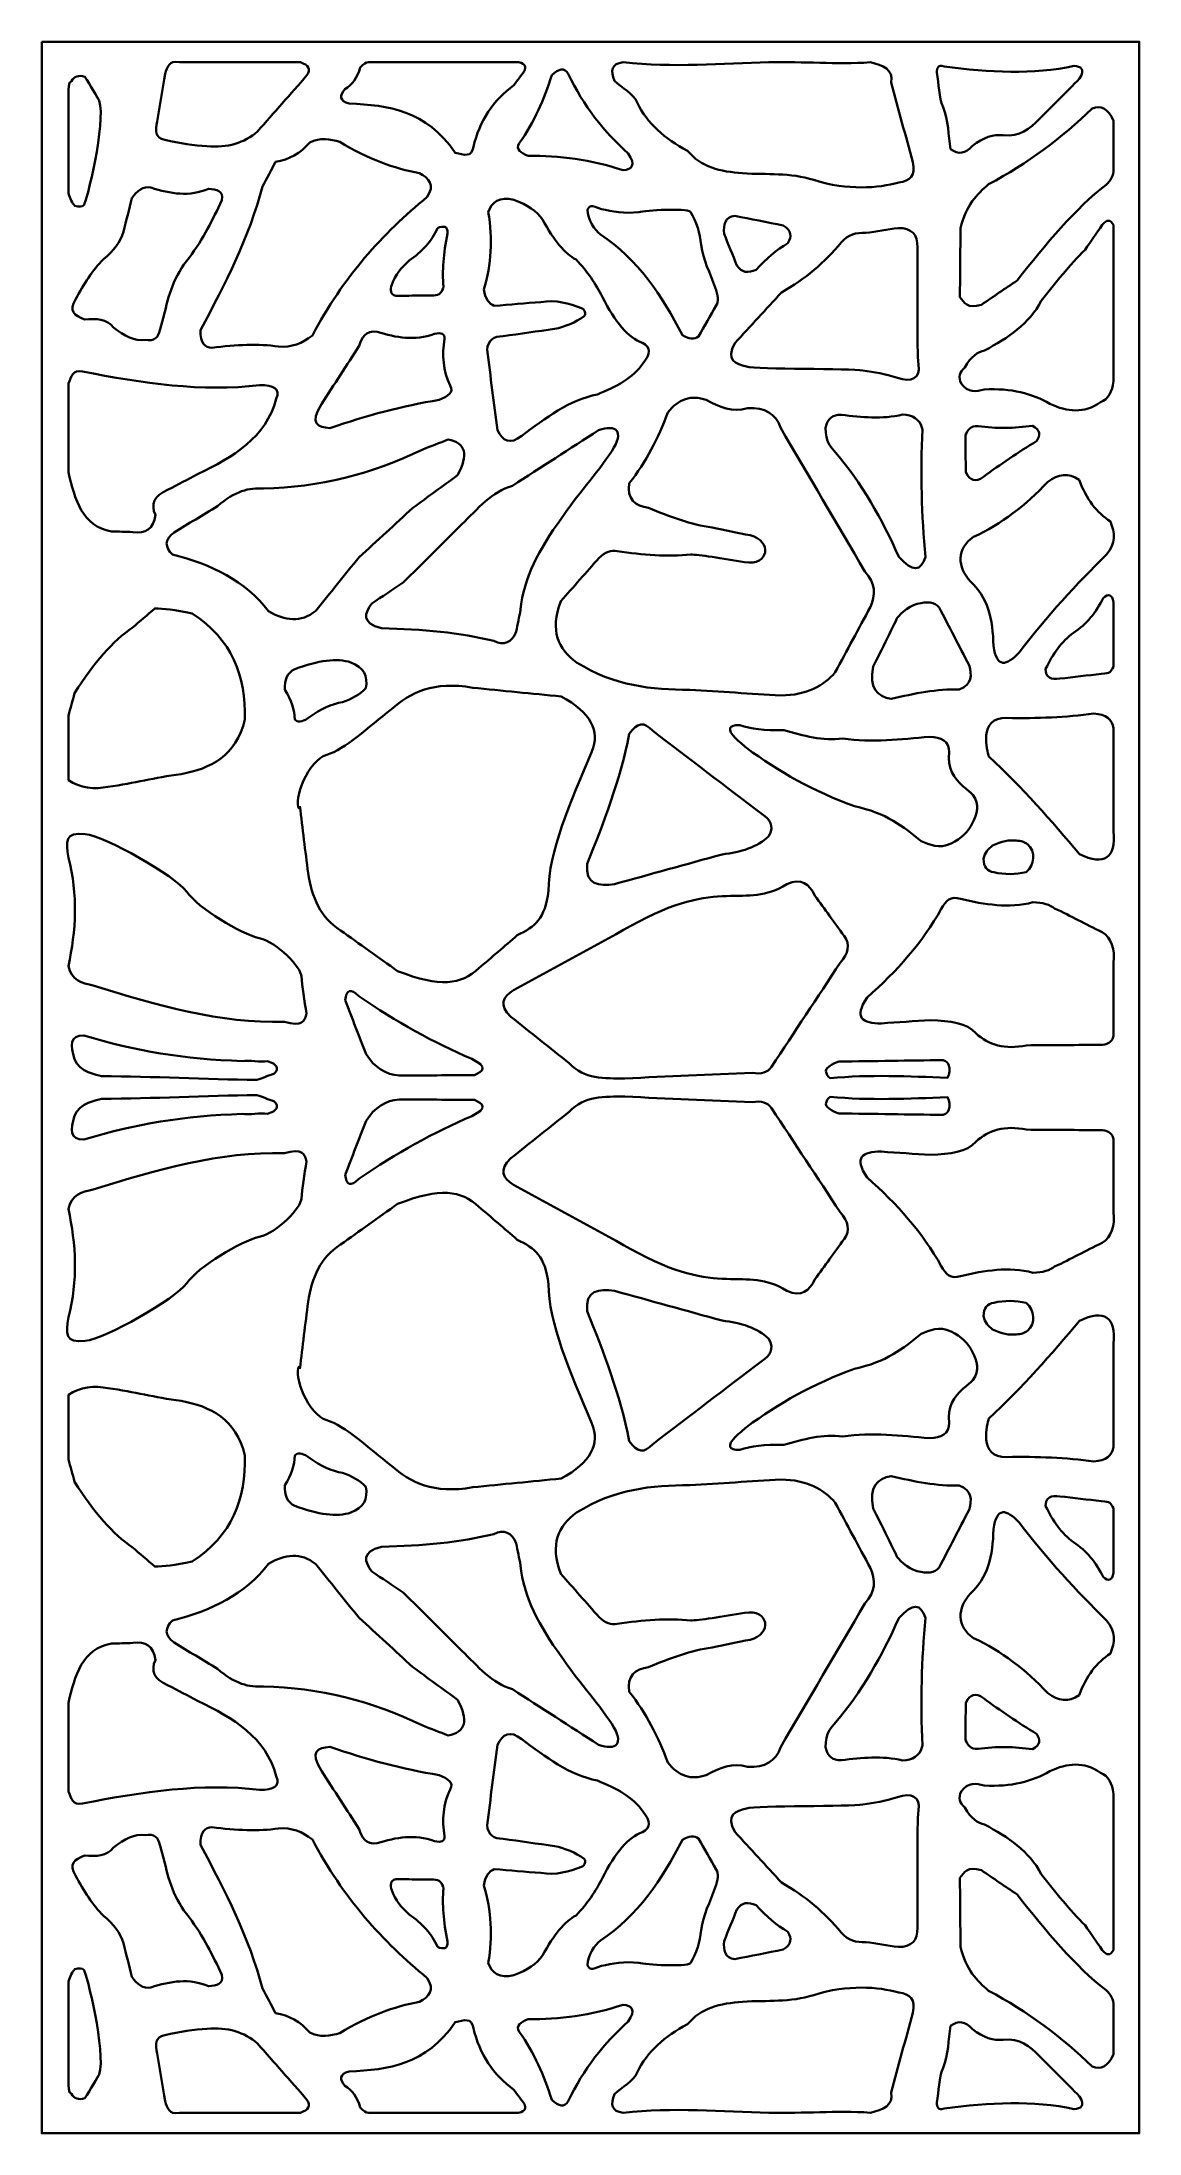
# Model space of a CAD drawing. Header units: centimetres. Extents: x 14.82 to 19.91, y -9 to 0.71.
import ezdxf

# ---------------------------------------------------------------- set-up
doc = ezdxf.new("R2010")
doc.units = ezdxf.units.CM
doc.header["$MEASUREMENT"] = 0
doc.layers.add('layer 1', color=7, linetype='Continuous')

msp = doc.modelspace()

# ---------------------------------------------------------------- linework, layer by layer
at = {"layer": 'layer 1', "color": 250, "lineweight": 30}
for points, knots in [([(14.81701, 0.70728), (14.81701, 0.70728), (19.91084, 0.70728), (19.91084, 0.70728), (19.91084, 0.70728), (19.91084, 0.70728), (19.91084, -9.00021), (19.91084, -9.00021), (19.91084, -9.00021), (19.91084, -9.00021), (14.81701, -9.00021), (14.81701, -9.00021), (14.81701, -9.00021), (14.81701, -9.00021), (14.81701, 0.70728), (14.81701, 0.70728)], [0, 0, 0, 0, 0.2, 0.2, 0.2, 0.2, 0.4, 0.4, 0.4, 0.4, 0.6, 0.6, 0.6, 0.6, 1, 1, 1, 1]), ([(15.38999, 0.55943), (15.39909, 0.58929), (15.40556, 0.6216), (15.45627, 0.61218), (15.45627, 0.61218), (15.64322, 0.61218), (15.83016, 0.61218), (16.01711, 0.61218), (16.01711, 0.61218), (16.0562, 0.60054), (16.0664, 0.5804), (16.04771, 0.55177), (16.04771, 0.55177), (15.97122, 0.46494), (15.89474, 0.3781), (15.81827, 0.29127), (15.81827, 0.29127), (15.75708, 0.23764), (15.6789, 0.21466), (15.58374, 0.22232), (15.58374, 0.22232), (15.52339, 0.22574), (15.45796, 0.23596), (15.38744, 0.25297), (15.38744, 0.25297), (15.34144, 0.25971), (15.34318, 0.29635), (15.35175, 0.33724), (15.35175, 0.33724), (15.3645, 0.41131), (15.37724, 0.48538), (15.38999, 0.55943)], [0, 0, 0, 0, 0.1111111, 0.1111111, 0.1111111, 0.1111111, 0.2222222, 0.2222222, 0.2222222, 0.2222222, 0.3333333, 0.3333333, 0.3333333, 0.3333333, 0.4444444, 0.4444444, 0.4444444, 0.4444444, 0.5555556, 0.5555556, 0.5555556, 0.5555556, 0.6666667, 0.6666667, 0.6666667, 0.6666667, 0.7777778, 0.7777778, 0.7777778, 0.7777778, 1, 1, 1, 1]), ([(16.33322, 0.61218), (16.32232, 0.61288), (16.31016, 0.60438), (16.29499, 0.58753), (16.29499, 0.58753), (16.28139, 0.53986), (16.2576, 0.50666), (16.2236, 0.48792), (16.2236, 0.48792), (16.19917, 0.45685), (16.19705, 0.43216), (16.244, 0.42152), (16.244, 0.42152), (16.42349, 0.41121), (16.60106, 0.39261), (16.73601, 0.19167), (16.73601, 0.19167), (16.77489, 0.18257), (16.81592, 0.1698), (16.82014, 0.21976), (16.82014, 0.21976), (16.84902, 0.34065), (16.91189, 0.43599), (17.00878, 0.5058), (17.00878, 0.5058), (17.02492, 0.52793), (17.04106, 0.55007), (17.05722, 0.57221), (17.05722, 0.57221), (17.06449, 0.58939), (17.06622, 0.6053), (17.02918, 0.61218), (17.02918, 0.61218), (16.79719, 0.61218), (16.5652, 0.61218), (16.33322, 0.61218)], [0, 0, 0, 0, 0.1, 0.1, 0.1, 0.1, 0.2, 0.2, 0.2, 0.2, 0.3, 0.3, 0.3, 0.3, 0.4, 0.4, 0.4, 0.4, 0.5, 0.5, 0.5, 0.5, 0.6, 0.6, 0.6, 0.6, 0.7, 0.7, 0.7, 0.7, 0.8, 0.8, 0.8, 0.8, 1, 1, 1, 1]), ([(17.18372, 0.55177), (17.21771, 0.58496), (17.2432, 0.58752), (17.2602, 0.55943), (17.2602, 0.55943), (17.33189, 0.40927), (17.42686, 0.28823), (17.53935, 0.18911), (17.53935, 0.18911), (17.57524, 0.13442), (17.55739, 0.11485), (17.51513, 0.11122), (17.51513, 0.11122), (17.36637, 0.15971), (17.21946, 0.18025), (17.0741, 0.17762), (17.0741, 0.17762), (17.04132, 0.19208), (17.01493, 0.20826), (17.03332, 0.23636), (17.03332, 0.23636), (17.10313, 0.33363), (17.14795, 0.4409), (17.18372, 0.55177)], [0, 0, 0, 0, 0.1428571, 0.1428571, 0.1428571, 0.1428571, 0.2857143, 0.2857143, 0.2857143, 0.2857143, 0.4285714, 0.4285714, 0.4285714, 0.4285714, 0.5714286, 0.5714286, 0.5714286, 0.5714286, 0.7142857, 0.7142857, 0.7142857, 0.7142857, 1, 1, 1, 1]), ([(17.51609, 0.61218), (17.74384, 0.58681), (17.97893, 0.6069), (18.19138, 0.61218), (18.19138, 0.61218), (18.35662, 0.6163), (18.50113, 0.60185), (18.66326, 0.61218), (18.66326, 0.61218), (18.72114, 0.59893), (18.7705, 0.57969), (18.76014, 0.51857), (18.76014, 0.51857), (18.79328, 0.39513), (18.82642, 0.27169), (18.85956, 0.14825), (18.85956, 0.14825), (18.87655, 0.0861), (18.8468, 0.06142), (18.79582, 0.05375), (18.79582, 0.05375), (18.69773, 0.02842), (18.56009, 0.01634), (18.4008, 0.06594), (18.4008, 0.06594), (18.28862, 0.10087), (18.18658, 0.09017), (18.06928, 0.09717), (18.06928, 0.09717), (17.96772, 0.10438), (17.87507, 0.12651), (17.81436, 0.20189), (17.81436, 0.20189), (17.70798, 0.25705), (17.62645, 0.32884), (17.58125, 0.42489), (17.58125, 0.42489), (17.56045, 0.4691), (17.51062, 0.49246), (17.4753, 0.52624), (17.4753, 0.52624), (17.45618, 0.57278), (17.46043, 0.60655), (17.51609, 0.61218)], [0, 0, 0, 0, 0.0833333, 0.0833333, 0.0833333, 0.0833333, 0.1666667, 0.1666667, 0.1666667, 0.1666667, 0.25, 0.25, 0.25, 0.25, 0.3333333, 0.3333333, 0.3333333, 0.3333333, 0.4166667, 0.4166667, 0.4166667, 0.4166667, 0.5, 0.5, 0.5, 0.5, 0.5833333, 0.5833333, 0.5833333, 0.5833333, 0.6666667, 0.6666667, 0.6666667, 0.6666667, 0.75, 0.75, 0.75, 0.75, 0.8333333, 0.8333333, 0.8333333, 0.8333333, 1, 1, 1, 1]), ([(18.97173, 0.56454), (18.97254, 0.58544), (18.97676, 0.60249), (19.00487, 0.59264), (19.00487, 0.59264), (19.21503, 0.56421), (19.41927, 0.5555), (19.60904, 0.59519), (19.60904, 0.59519), (19.63929, 0.59228), (19.66228, 0.5838), (19.63454, 0.53645), (19.63454, 0.53645), (19.5725, 0.47431), (19.51047, 0.41216), (19.44844, 0.35001), (19.44844, 0.35001), (19.40386, 0.30397), (19.35545, 0.26477), (19.28019, 0.2734), (19.28019, 0.2734), (19.23428, 0.27936), (19.1867, 0.26318), (19.13743, 0.22487), (19.13743, 0.22487), (19.10512, 0.18741), (19.07113, 0.18231), (19.03546, 0.20954), (19.03546, 0.20954), (19.02384, 0.27425), (19.02682, 0.34339), (19.0006, 0.40369), (19.0006, 0.40369), (18.97952, 0.45219), (18.98135, 0.51093), (18.97173, 0.56454)], [0, 0, 0, 0, 0.1, 0.1, 0.1, 0.1, 0.2, 0.2, 0.2, 0.2, 0.3, 0.3, 0.3, 0.3, 0.4, 0.4, 0.4, 0.4, 0.5, 0.5, 0.5, 0.5, 0.6, 0.6, 0.6, 0.6, 0.7, 0.7, 0.7, 0.7, 0.8, 0.8, 0.8, 0.8, 1, 1, 1, 1]), ([(14.95439, 0.52496), (14.94016, 0.52496), (14.94016, 0.47772), (14.94016, 0.47772), (14.94016, 0.47772), (14.94016, 0.31938), (14.94016, 0.16103), (14.94016, 0.00268), (14.94016, 0.00268), (14.94865, -0.01958), (14.9573, -0.04153), (14.97096, -0.05351), (14.97096, -0.05351), (14.99007, -0.05989), (15.00408, -0.05861), (15.01302, -0.04968), (15.01302, -0.04968), (15.023, -0.03974), (15.11677, 0.33016), (15.08313, 0.4343), (15.08313, 0.4343), (15.08011, 0.44363), (15.03894, 0.50836), (15.01684, 0.54539), (15.01684, 0.54539), (14.98752, 0.55389), (14.9667, 0.54708), (14.95439, 0.52496)], [0, 0, 0, 0, 0.125, 0.125, 0.125, 0.125, 0.25, 0.25, 0.25, 0.25, 0.375, 0.375, 0.375, 0.375, 0.5, 0.5, 0.5, 0.5, 0.625, 0.625, 0.625, 0.625, 0.75, 0.75, 0.75, 0.75, 1, 1, 1, 1]), ([(19.69317, 0.39854), (19.73194, 0.41174), (19.76646, 0.40152), (19.79166, 0.3398), (19.79166, 0.3398), (19.79166, 0.26573), (19.79166, 0.19167), (19.79166, 0.1176), (19.79166, 0.1176), (19.79204, 0.08461), (19.7795, 0.06292), (19.7569, 0.04354), (19.7569, 0.04354), (19.615, -0.06611), (19.47903, -0.22963), (19.34392, -0.40085), (19.34392, -0.40085), (19.28869, -0.43831), (19.23345, -0.47576), (19.17822, -0.51322), (19.17822, -0.51322), (19.11213, -0.53432), (19.09906, -0.5023), (19.0788, -0.47746), (19.0788, -0.47746), (19.07965, -0.37105), (19.0805, -0.26463), (19.08135, -0.15822), (19.08135, -0.15822), (19.10763, -0.05165), (19.1578, 0.00108), (19.21136, 0.0461), (19.21136, 0.0461), (19.39363, 0.14188), (19.5517, 0.26192), (19.69317, 0.39854)], [0, 0, 0, 0, 0.1, 0.1, 0.1, 0.1, 0.2, 0.2, 0.2, 0.2, 0.3, 0.3, 0.3, 0.3, 0.4, 0.4, 0.4, 0.4, 0.5, 0.5, 0.5, 0.5, 0.6, 0.6, 0.6, 0.6, 0.7, 0.7, 0.7, 0.7, 0.8, 0.8, 0.8, 0.8, 1, 1, 1, 1]), ([(15.9024, 0.1508), (15.96591, 0.15888), (16.01731, 0.19123), (16.06045, 0.24019), (16.06045, 0.24019), (16.10931, 0.26453), (16.1552, 0.25598), (16.20066, 0.24275), (16.20066, 0.24275), (16.3315, 0.16162), (16.45302, 0.12035), (16.5703, 0.09717), (16.5703, 0.09717), (16.61536, 0.07442), (16.64256, 0.04422), (16.60599, -0.01265), (16.60599, -0.01265), (16.39963, -0.18167), (16.21495, -0.38501), (16.07319, -0.65624), (16.07319, -0.65624), (16.02645, -0.69115), (15.97547, -0.71328), (15.91514, -0.70732), (15.91514, -0.70732), (15.82413, -0.69326), (15.71812, -0.69922), (15.60667, -0.71243), (15.60667, -0.71243), (15.57398, -0.71199), (15.55188, -0.69241), (15.55314, -0.6307), (15.55314, -0.6307), (15.66925, -0.41604), (15.77979, -0.19928), (15.84121, 0.03588), (15.84121, 0.03588), (15.86161, 0.07419), (15.882, 0.1125), (15.9024, 0.1508)], [0, 0, 0, 0, 0.0909091, 0.0909091, 0.0909091, 0.0909091, 0.1818182, 0.1818182, 0.1818182, 0.1818182, 0.2727273, 0.2727273, 0.2727273, 0.2727273, 0.3636364, 0.3636364, 0.3636364, 0.3636364, 0.4545455, 0.4545455, 0.4545455, 0.4545455, 0.5454545, 0.5454545, 0.5454545, 0.5454545, 0.6363636, 0.6363636, 0.6363636, 0.6363636, 0.7272727, 0.7272727, 0.7272727, 0.7272727, 0.8181818, 0.8181818, 0.8181818, 0.8181818, 1, 1, 1, 1]), ([(15.23449, -0.01776), (15.25944, 0.01629), (15.28759, 0.03757), (15.32276, 0.03077), (15.32276, 0.03077), (15.41367, 0.00136), (15.50385, -0.01314), (15.59138, 0.02567), (15.59138, 0.02567), (15.62596, 0.02081), (15.66336, 0.01854), (15.65288, -0.02797), (15.65288, -0.02797), (15.61093, -0.11692), (15.56708, -0.20589), (15.50121, -0.29486), (15.50121, -0.29486), (15.42924, -0.37986), (15.40457, -0.47116), (15.38394, -0.56302), (15.38394, -0.56302), (15.37757, -0.58558), (15.37119, -0.60814), (15.36482, -0.6307), (15.36482, -0.6307), (15.35822, -0.66391), (15.33996, -0.68432), (15.29599, -0.67667), (15.29599, -0.67667), (15.24896, -0.68137), (15.19986, -0.65875), (15.14941, -0.61921), (15.14941, -0.61921), (15.12079, -0.5767), (15.06827, -0.57862), (15.01557, -0.5809), (15.01557, -0.5809), (14.96836, -0.5641), (14.93904, -0.53984), (14.97351, -0.48895), (14.97351, -0.48895), (15.01069, -0.41713), (15.05276, -0.35263), (15.10352, -0.30124), (15.10352, -0.30124), (15.14887, -0.26388), (15.18181, -0.22237), (15.19657, -0.17482), (15.19657, -0.17482), (15.20921, -0.12247), (15.22185, -0.07011), (15.23449, -0.01776)], [0, 0, 0, 0, 0.0714286, 0.0714286, 0.0714286, 0.0714286, 0.1428571, 0.1428571, 0.1428571, 0.1428571, 0.2142857, 0.2142857, 0.2142857, 0.2142857, 0.2857143, 0.2857143, 0.2857143, 0.2857143, 0.3571429, 0.3571429, 0.3571429, 0.3571429, 0.4285714, 0.4285714, 0.4285714, 0.4285714, 0.5, 0.5, 0.5, 0.5, 0.5714286, 0.5714286, 0.5714286, 0.5714286, 0.6428571, 0.6428571, 0.6428571, 0.6428571, 0.7142857, 0.7142857, 0.7142857, 0.7142857, 0.7857143, 0.7857143, 0.7857143, 0.7857143, 0.8571429, 0.8571429, 0.8571429, 0.8571429, 1, 1, 1, 1]), ([(16.88897, -0.08416), (16.905, -0.03426), (16.94173, -0.01064), (17.00878, -0.02541), (17.00878, -0.02541), (17.07187, -0.05185), (17.11563, -0.07737), (17.14135, -0.11736), (17.14135, -0.11736), (17.19316, -0.21461), (17.245, -0.27463), (17.29685, -0.3038), (17.29685, -0.3038), (17.34972, -0.35763), (17.38842, -0.41679), (17.41921, -0.47746), (17.41921, -0.47746), (17.47799, -0.59355), (17.53969, -0.66867), (17.60531, -0.68944), (17.60531, -0.68944), (17.64356, -0.71071), (17.6444, -0.74221), (17.60786, -0.78394), (17.60786, -0.78394), (17.56361, -0.85441), (17.48153, -0.89329), (17.39627, -0.92952), (17.39627, -0.92952), (17.26425, -0.95397), (17.15549, -1.04057), (17.04447, -1.12105), (17.04447, -1.12105), (16.98986, -1.16522), (16.9563, -1.14499), (16.9323, -1.09552), (16.9323, -1.09552), (16.91615, -0.97123), (16.90001, -0.84694), (16.88386, -0.72265), (16.88386, -0.72265), (16.88806, -0.6762), (16.9162, -0.65922), (16.95779, -0.65879), (16.95779, -0.65879), (17.03767, -0.64772), (17.11755, -0.63665), (17.19743, -0.62559), (17.19743, -0.62559), (17.2466, -0.61506), (17.29269, -0.59607), (17.33509, -0.56685), (17.33509, -0.56685), (17.34518, -0.55214), (17.33775, -0.5398), (17.32234, -0.52854), (17.32234, -0.52854), (17.26376, -0.50748), (17.20423, -0.48894), (17.1337, -0.50045), (17.1337, -0.50045), (17.06147, -0.5064), (16.98924, -0.51236), (16.91701, -0.51833), (16.91701, -0.51833), (16.8934, -0.50768), (16.87516, -0.4864), (16.86857, -0.44171), (16.86857, -0.44171), (16.90427, -0.32593), (16.91106, -0.20673), (16.88897, -0.08416)], [0, 0, 0, 0, 0.0526316, 0.0526316, 0.0526316, 0.0526316, 0.1052632, 0.1052632, 0.1052632, 0.1052632, 0.1578947, 0.1578947, 0.1578947, 0.1578947, 0.2105263, 0.2105263, 0.2105263, 0.2105263, 0.2631579, 0.2631579, 0.2631579, 0.2631579, 0.3157895, 0.3157895, 0.3157895, 0.3157895, 0.3684211, 0.3684211, 0.3684211, 0.3684211, 0.4210526, 0.4210526, 0.4210526, 0.4210526, 0.4736842, 0.4736842, 0.4736842, 0.4736842, 0.5263158, 0.5263158, 0.5263158, 0.5263158, 0.5789474, 0.5789474, 0.5789474, 0.5789474, 0.6315789, 0.6315789, 0.6315789, 0.6315789, 0.6842105, 0.6842105, 0.6842105, 0.6842105, 0.7368421, 0.7368421, 0.7368421, 0.7368421, 0.7894737, 0.7894737, 0.7894737, 0.7894737, 0.8421053, 0.8421053, 0.8421053, 0.8421053, 0.8947368, 0.8947368, 0.8947368, 0.8947368, 1, 1, 1, 1]), ([(17.35038, -0.07267), (17.35997, -0.05203), (17.36496, -0.04953), (17.41443, -0.06883), (17.41443, -0.06883), (17.46525, -0.08118), (17.51993, -0.09109), (17.58778, -0.08288), (17.58778, -0.08288), (17.62009, -0.07539), (17.80591, -0.06293), (17.82742, -0.0816), (17.82742, -0.0816), (17.85697, -0.12912), (17.87184, -0.18087), (17.87759, -0.23524), (17.87759, -0.23524), (17.88488, -0.30412), (17.92062, -0.36693), (17.94213, -0.43277), (17.94213, -0.43277), (17.95573, -0.46831), (17.96082, -0.49852), (17.94723, -0.51705), (17.94723, -0.51705), (17.92003, -0.56472), (17.89284, -0.61239), (17.86565, -0.66007), (17.86565, -0.66007), (17.84631, -0.67753), (17.81996, -0.67155), (17.79045, -0.65496), (17.79045, -0.65496), (17.69742, -0.46945), (17.5818, -0.30366), (17.4106, -0.18631), (17.4106, -0.18631), (17.38316, -0.16792), (17.35058, -0.11831), (17.35038, -0.07267)], [0, 0, 0, 0, 0.0909091, 0.0909091, 0.0909091, 0.0909091, 0.1818182, 0.1818182, 0.1818182, 0.1818182, 0.2727273, 0.2727273, 0.2727273, 0.2727273, 0.3636364, 0.3636364, 0.3636364, 0.3636364, 0.4545455, 0.4545455, 0.4545455, 0.4545455, 0.5454545, 0.5454545, 0.5454545, 0.5454545, 0.6363636, 0.6363636, 0.6363636, 0.6363636, 0.7272727, 0.7272727, 0.7272727, 0.7272727, 0.8181818, 0.8181818, 0.8181818, 0.8181818, 1, 1, 1, 1]), ([(16.65348, -0.15694), (16.68029, -0.1475), (16.70324, -0.14406), (16.69936, -0.18249), (16.69936, -0.18249), (16.68225, -0.27538), (16.67481, -0.35858), (16.68151, -0.42766), (16.68151, -0.42766), (16.67684, -0.45531), (16.66197, -0.46936), (16.63691, -0.4698), (16.63691, -0.4698), (16.59824, -0.47023), (16.55958, -0.47065), (16.52091, -0.47108), (16.52091, -0.47108), (16.50052, -0.4715), (16.48012, -0.47193), (16.45973, -0.47236), (16.45973, -0.47236), (16.43467, -0.46446), (16.43296, -0.44488), (16.44188, -0.42), (16.44188, -0.42), (16.45587, -0.37398), (16.48774, -0.33994), (16.52218, -0.30762), (16.52218, -0.30762), (16.58189, -0.26697), (16.6278, -0.21801), (16.65348, -0.15694)], [0, 0, 0, 0, 0.1111111, 0.1111111, 0.1111111, 0.1111111, 0.2222222, 0.2222222, 0.2222222, 0.2222222, 0.3333333, 0.3333333, 0.3333333, 0.3333333, 0.4444444, 0.4444444, 0.4444444, 0.4444444, 0.5555556, 0.5555556, 0.5555556, 0.5555556, 0.6666667, 0.6666667, 0.6666667, 0.6666667, 0.7777778, 0.7777778, 0.7777778, 0.7777778, 1, 1, 1, 1]), ([(17.98419, -0.18376), (17.98071, -0.14087), (17.98801, -0.10617), (18.03391, -0.10075), (18.03391, -0.10075), (18.10868, -0.11545), (18.18346, -0.13013), (18.25824, -0.14482), (18.25824, -0.14482), (18.29892, -0.1692), (18.29871, -0.19706), (18.2799, -0.22654), (18.2799, -0.22654), (18.22887, -0.25942), (18.17922, -0.29772), (18.13332, -0.35104), (18.13332, -0.35104), (18.0954, -0.36758), (18.06439, -0.36406), (18.04347, -0.33126), (18.04347, -0.33126), (18.02371, -0.28208), (18.00395, -0.23292), (17.98419, -0.18376)], [0, 0, 0, 0, 0.1428571, 0.1428571, 0.1428571, 0.1428571, 0.2857143, 0.2857143, 0.2857143, 0.2857143, 0.4285714, 0.4285714, 0.4285714, 0.4285714, 0.5714286, 0.5714286, 0.5714286, 0.5714286, 0.7142857, 0.7142857, 0.7142857, 0.7142857, 1, 1, 1, 1]), ([(18.03391, -0.69072), (17.99093, -0.77245), (18.03773, -0.78756), (18.08744, -0.80054), (18.08744, -0.80054), (18.13715, -0.81352), (18.57314, -0.80886), (18.62788, -0.81842), (18.62788, -0.81842), (18.68262, -0.82797), (18.72854, -0.8321), (18.78976, -0.85289), (18.78976, -0.85289), (18.85099, -0.87369), (18.89749, -0.85756), (18.8871, -0.79039), (18.8871, -0.79039), (18.87672, -0.72323), (18.88408, -0.4349), (18.88153, -0.2476), (18.88153, -0.2476), (18.88408, -0.18674), (18.85434, -0.15653), (18.79231, -0.15694), (18.79231, -0.15694), (18.74175, -0.16461), (18.69118, -0.17228), (18.64063, -0.17993), (18.64063, -0.17993), (18.59867, -0.17821), (18.55893, -0.18545), (18.52718, -0.22462), (18.52718, -0.22462), (18.45198, -0.317), (18.35977, -0.39404), (18.25059, -0.45576), (18.25059, -0.45576), (18.17836, -0.53409), (18.10613, -0.6124), (18.03391, -0.69072)], [0, 0, 0, 0, 0.0909091, 0.0909091, 0.0909091, 0.0909091, 0.1818182, 0.1818182, 0.1818182, 0.1818182, 0.2727273, 0.2727273, 0.2727273, 0.2727273, 0.3636364, 0.3636364, 0.3636364, 0.3636364, 0.4545455, 0.4545455, 0.4545455, 0.4545455, 0.5454545, 0.5454545, 0.5454545, 0.5454545, 0.6363636, 0.6363636, 0.6363636, 0.6363636, 0.7272727, 0.7272727, 0.7272727, 0.7272727, 0.8181818, 0.8181818, 0.8181818, 0.8181818, 1, 1, 1, 1]), ([(19.10174, -0.80437), (19.1303, -0.75169), (19.16153, -0.7336), (19.19352, -0.7252), (19.19352, -0.7252), (19.30234, -0.66726), (19.40177, -0.60109), (19.45609, -0.49535), (19.45609, -0.49535), (19.52177, -0.41065), (19.58868, -0.32892), (19.66003, -0.25783), (19.66003, -0.25783), (19.68637, -0.21952), (19.71272, -0.18121), (19.73906, -0.1429), (19.73906, -0.1429), (19.75997, -0.11651), (19.77751, -0.11651), (19.79166, -0.1429), (19.79166, -0.1429), (19.79166, -0.38467), (19.79166, -0.62644), (19.79166, -0.86821), (19.79166, -0.86821), (19.78592, -0.91651), (19.76774, -0.95099), (19.73142, -0.96527), (19.73142, -0.96527), (19.65514, -1.01954), (19.57653, -1.0106), (19.49687, -0.97293), (19.49687, -0.97293), (19.41491, -0.9261), (19.31707, -0.89885), (19.19096, -0.90653), (19.19096, -0.90653), (19.15408, -0.91609), (19.11731, -0.92389), (19.08389, -0.87843), (19.08389, -0.87843), (19.07115, -0.85033), (19.0771, -0.82563), (19.10174, -0.80437)], [0, 0, 0, 0, 0.0833333, 0.0833333, 0.0833333, 0.0833333, 0.1666667, 0.1666667, 0.1666667, 0.1666667, 0.25, 0.25, 0.25, 0.25, 0.3333333, 0.3333333, 0.3333333, 0.3333333, 0.4166667, 0.4166667, 0.4166667, 0.4166667, 0.5, 0.5, 0.5, 0.5, 0.5833333, 0.5833333, 0.5833333, 0.5833333, 0.6666667, 0.6666667, 0.6666667, 0.6666667, 0.75, 0.75, 0.75, 0.75, 0.8333333, 0.8333333, 0.8333333, 0.8333333, 1, 1, 1, 1]), ([(16.11558, -0.9742), (16.17379, -0.88397), (16.232, -0.79373), (16.29021, -0.70349), (16.29021, -0.70349), (16.30161, -0.66513), (16.31855, -0.63233), (16.37433, -0.63836), (16.37433, -0.63836), (16.46132, -0.66671), (16.54904, -0.68163), (16.63945, -0.64858), (16.63945, -0.64858), (16.67217, -0.64092), (16.68788, -0.6486), (16.68662, -0.67157), (16.68662, -0.67157), (16.6737, -0.74724), (16.68081, -0.81981), (16.71211, -0.88865), (16.71211, -0.88865), (16.73349, -0.91933), (16.70114, -0.93806), (16.66112, -0.95505), (16.66112, -0.95505), (16.49389, -0.98145), (16.32442, -1.02822), (16.15382, -1.0853), (16.15382, -1.0853), (16.09883, -1.0816), (16.05794, -1.06678), (16.11558, -0.9742)], [0, 0, 0, 0, 0.1111111, 0.1111111, 0.1111111, 0.1111111, 0.2222222, 0.2222222, 0.2222222, 0.2222222, 0.3333333, 0.3333333, 0.3333333, 0.3333333, 0.4444444, 0.4444444, 0.4444444, 0.4444444, 0.5555556, 0.5555556, 0.5555556, 0.5555556, 0.6666667, 0.6666667, 0.6666667, 0.6666667, 0.7777778, 0.7777778, 0.7777778, 0.7777778, 1, 1, 1, 1]), ([(14.94016, -0.87843), (14.95286, -0.84877), (14.9606, -0.81304), (15.00505, -0.82224), (15.00505, -0.82224), (15.28484, -0.87821), (15.56228, -0.91888), (15.82847, -0.88609), (15.82847, -0.88609), (15.89246, -0.88576), (15.92591, -0.90257), (15.90494, -0.94995), (15.90494, -0.94995), (15.85806, -1.12853), (15.70669, -1.22037), (15.54039, -1.29983), (15.54039, -1.29983), (15.4945, -1.32366), (15.44862, -1.3475), (15.40274, -1.37134), (15.40274, -1.37134), (15.33624, -1.39965), (15.32221, -1.44009), (15.3441, -1.48882), (15.3441, -1.48882), (15.33634, -1.55501), (15.29831, -1.5767), (15.23958, -1.56799), (15.23958, -1.56799), (15.20644, -1.56714), (15.1733, -1.56629), (15.14016, -1.56544), (15.14016, -1.56544), (15.0039, -1.54096), (14.97005, -1.4172), (14.94016, -1.28962), (14.94016, -1.28962), (14.94016, -1.15255), (14.94016, -1.01549), (14.94016, -0.87843)], [0, 0, 0, 0, 0.0909091, 0.0909091, 0.0909091, 0.0909091, 0.1818182, 0.1818182, 0.1818182, 0.1818182, 0.2727273, 0.2727273, 0.2727273, 0.2727273, 0.3636364, 0.3636364, 0.3636364, 0.3636364, 0.4545455, 0.4545455, 0.4545455, 0.4545455, 0.5454545, 0.5454545, 0.5454545, 0.5454545, 0.6363636, 0.6363636, 0.6363636, 0.6363636, 0.7272727, 0.7272727, 0.7272727, 0.7272727, 0.8181818, 0.8181818, 0.8181818, 0.8181818, 1, 1, 1, 1]), ([(17.54413, -1.34069), (17.53179, -1.4173), (17.57088, -1.4471), (17.63336, -1.45562), (17.63336, -1.45562), (17.73192, -1.49734), (17.83049, -1.53309), (17.92907, -1.54756), (17.92907, -1.54756), (17.9877, -1.55948), (18.04633, -1.5714), (18.10497, -1.58332), (18.10497, -1.58332), (18.20811, -1.60795), (18.1945, -1.72809), (18.07893, -1.70767), (18.07893, -1.70767), (17.98009, -1.6902), (17.86158, -1.67301), (17.82965, -1.67271), (17.82965, -1.67271), (17.72216, -1.68467), (17.60573, -1.67273), (17.48805, -1.65739), (17.48805, -1.65739), (17.46001, -1.64845), (17.43197, -1.6629), (17.40392, -1.68803), (17.40392, -1.68803), (17.34443, -1.75528), (17.28495, -1.82253), (17.22547, -1.88979), (17.22547, -1.88979), (17.17361, -2.02643), (17.21527, -2.11155), (17.29939, -2.17328), (17.29939, -2.17328), (17.47446, -2.28421), (17.64949, -2.29942), (17.82455, -2.30097), (17.82455, -2.30097), (17.96561, -2.30949), (18.10666, -2.318), (18.24773, -2.32651), (18.24773, -2.32651), (18.37009, -2.32523), (18.44572, -2.28181), (18.50011, -2.21925), (18.50011, -2.21925), (18.5545, -2.11794), (18.60888, -2.01663), (18.66326, -1.91533), (18.66326, -1.91533), (18.68747, -1.86084), (18.68831, -1.80634), (18.63776, -1.75188), (18.63776, -1.75188), (18.5069, -1.52883), (18.37603, -1.3058), (18.24518, -1.08275), (18.24518, -1.08275), (18.22478, -1.0189), (18.17379, -0.98912), (18.09223, -0.99336), (18.09223, -0.99336), (18.02421, -1.0148), (17.96218, -0.98835), (17.90103, -0.95505), (17.90103, -0.95505), (17.83134, -0.93037), (17.77186, -0.94996), (17.72258, -1.01379), (17.72258, -1.01379), (17.6785, -1.13203), (17.62219, -1.24293), (17.54413, -1.34069)], [0, 0, 0, 0, 0.05, 0.05, 0.05, 0.05, 0.1, 0.1, 0.1, 0.1, 0.15, 0.15, 0.15, 0.15, 0.2, 0.2, 0.2, 0.2, 0.25, 0.25, 0.25, 0.25, 0.3, 0.3, 0.3, 0.3, 0.35, 0.35, 0.35, 0.35, 0.4, 0.4, 0.4, 0.4, 0.45, 0.45, 0.45, 0.45, 0.5, 0.5, 0.5, 0.5, 0.55, 0.55, 0.55, 0.55, 0.6, 0.6, 0.6, 0.6, 0.65, 0.65, 0.65, 0.65, 0.7, 0.7, 0.7, 0.7, 0.75, 0.75, 0.75, 0.75, 0.8, 0.8, 0.8, 0.8, 0.85, 0.85, 0.85, 0.85, 0.9, 0.9, 0.9, 0.9, 1, 1, 1, 1]), ([(17.00114, -1.35347), (17.13455, -1.26748), (17.26796, -1.1815), (17.40137, -1.09552), (17.40137, -1.09552), (17.48294, -1.06658), (17.52371, -1.09894), (17.46255, -1.19257), (17.46255, -1.19257), (17.39457, -1.29728), (17.296, -1.40198), (17.22802, -1.5067), (17.22802, -1.5067), (17.12646, -1.64418), (17.05252, -1.78378), (17.03937, -1.92811), (17.03937, -1.92811), (17.03257, -1.96215), (17.02577, -1.9962), (17.01898, -2.03026), (17.01898, -2.03026), (16.99774, -2.08219), (16.96291, -2.09665), (16.91446, -2.07367), (16.91446, -2.07367), (16.76024, -2.03492), (16.58264, -2.01959), (16.39441, -2.01494), (16.39441, -2.01494), (16.29809, -1.98942), (16.3152, -1.946), (16.34852, -1.90001), (16.34852, -1.90001), (16.39696, -1.86765), (16.4454, -1.8353), (16.49383, -1.80296), (16.49383, -1.80296), (16.58476, -1.71271), (16.67569, -1.62248), (16.7666, -1.53224), (16.7666, -1.53224), (16.83933, -1.46175), (16.90667, -1.38036), (17.00114, -1.35347)], [0, 0, 0, 0, 0.0833333, 0.0833333, 0.0833333, 0.0833333, 0.1666667, 0.1666667, 0.1666667, 0.1666667, 0.25, 0.25, 0.25, 0.25, 0.3333333, 0.3333333, 0.3333333, 0.3333333, 0.4166667, 0.4166667, 0.4166667, 0.4166667, 0.5, 0.5, 0.5, 0.5, 0.5833333, 0.5833333, 0.5833333, 0.5833333, 0.6666667, 0.6666667, 0.6666667, 0.6666667, 0.75, 0.75, 0.75, 0.75, 0.8333333, 0.8333333, 0.8333333, 0.8333333, 1, 1, 1, 1]), ([(18.45454, -1.08402), (18.46387, -1.04189), (18.48852, -1.02188), (18.52846, -1.024), (18.52846, -1.024), (18.62321, -1.03539), (18.71796, -1.04573), (18.8127, -1.02273), (18.8127, -1.02273), (18.85711, -1.02631), (18.89409, -1.04036), (18.90448, -1.09169), (18.90448, -1.09169), (18.89447, -1.29468), (18.90128, -1.49139), (18.9185, -1.6842), (18.9185, -1.6842), (18.89798, -1.74921), (18.85953, -1.75751), (18.79486, -1.68292), (18.79486, -1.68292), (18.71712, -1.51014), (18.62619, -1.34232), (18.49404, -1.19001), (18.49404, -1.19001), (18.4731, -1.16532), (18.45812, -1.15191), (18.45454, -1.08402)], [0, 0, 0, 0, 0.125, 0.125, 0.125, 0.125, 0.25, 0.25, 0.25, 0.25, 0.375, 0.375, 0.375, 0.375, 0.5, 0.5, 0.5, 0.5, 0.625, 0.625, 0.625, 0.625, 0.75, 0.75, 0.75, 0.75, 1, 1, 1, 1]), ([(15.42313, -1.67271), (15.38997, -1.63866), (15.38233, -1.60461), (15.43078, -1.57055), (15.43078, -1.57055), (15.49791, -1.52969), (15.56504, -1.48882), (15.63217, -1.44796), (15.63217, -1.44796), (15.71119, -1.37858), (15.78086, -1.3607), (15.84631, -1.36623), (15.84631, -1.36623), (16.10293, -1.36029), (16.34935, -1.29985), (16.5856, -1.1849), (16.5856, -1.1849), (16.62469, -1.16958), (16.66378, -1.15426), (16.70287, -1.13893), (16.70287, -1.13893), (16.7853, -1.15341), (16.79974, -1.20875), (16.7462, -1.30494), (16.7462, -1.30494), (16.67736, -1.35517), (16.60854, -1.4054), (16.53971, -1.45562), (16.53971, -1.45562), (16.45643, -1.53224), (16.37316, -1.60886), (16.28988, -1.68547), (16.28988, -1.68547), (16.22275, -1.76804), (16.15562, -1.85062), (16.08849, -1.93321), (16.08849, -1.93321), (16.01923, -1.99153), (15.9453, -1.9796), (15.86925, -1.93576), (15.86925, -1.93576), (15.76261, -1.79442), (15.60455, -1.71866), (15.42313, -1.67271)], [0, 0, 0, 0, 0.0833333, 0.0833333, 0.0833333, 0.0833333, 0.1666667, 0.1666667, 0.1666667, 0.1666667, 0.25, 0.25, 0.25, 0.25, 0.3333333, 0.3333333, 0.3333333, 0.3333333, 0.4166667, 0.4166667, 0.4166667, 0.4166667, 0.5, 0.5, 0.5, 0.5, 0.5833333, 0.5833333, 0.5833333, 0.5833333, 0.6666667, 0.6666667, 0.6666667, 0.6666667, 0.75, 0.75, 0.75, 0.75, 0.8333333, 0.8333333, 0.8333333, 0.8333333, 1, 1, 1, 1]), ([(19.1046, -1.11723), (19.11529, -1.09535), (19.12679, -1.07422), (19.16323, -1.07637), (19.16323, -1.07637), (19.24735, -1.08862), (19.33147, -1.08671), (19.4156, -1.07509), (19.4156, -1.07509), (19.45473, -1.09548), (19.45131, -1.11982), (19.436, -1.14532), (19.436, -1.14532), (19.34907, -1.19865), (19.26583, -1.25416), (19.18744, -1.3126), (19.18744, -1.3126), (19.15176, -1.3377), (19.12456, -1.33045), (19.10587, -1.29089), (19.10587, -1.29089), (19.10545, -1.233), (19.10502, -1.17512), (19.1046, -1.11723)], [0, 0, 0, 0, 0.1428571, 0.1428571, 0.1428571, 0.1428571, 0.2857143, 0.2857143, 0.2857143, 0.2857143, 0.4285714, 0.4285714, 0.4285714, 0.4285714, 0.5714286, 0.5714286, 0.5714286, 0.5714286, 0.7142857, 0.7142857, 0.7142857, 0.7142857, 1, 1, 1, 1]), ([(19.2343, -2.09666), (19.24937, -2.20074), (19.29483, -2.1901), (19.35412, -2.12731), (19.35412, -2.12731), (19.48349, -1.95661), (19.61987, -1.80935), (19.75945, -1.67271), (19.75945, -1.67271), (19.80176, -1.62164), (19.79963, -1.57056), (19.77729, -1.51947), (19.77729, -1.51947), (19.71403, -1.47788), (19.66465, -1.41466), (19.63199, -1.32537), (19.63199, -1.32537), (19.58354, -1.2908), (19.5351, -1.29868), (19.48668, -1.33559), (19.48668, -1.33559), (19.38513, -1.44382), (19.27125, -1.53043), (19.14253, -1.59098), (19.14253, -1.59098), (19.06189, -1.64462), (19.06655, -1.73011), (19.12723, -1.79785), (19.12723, -1.79785), (19.20693, -1.86681), (19.23284, -1.97323), (19.2343, -2.09666)], [0, 0, 0, 0, 0.1111111, 0.1111111, 0.1111111, 0.1111111, 0.2222222, 0.2222222, 0.2222222, 0.2222222, 0.3333333, 0.3333333, 0.3333333, 0.3333333, 0.4444444, 0.4444444, 0.4444444, 0.4444444, 0.5555556, 0.5555556, 0.5555556, 0.5555556, 0.6666667, 0.6666667, 0.6666667, 0.6666667, 0.7777778, 0.7777778, 0.7777778, 0.7777778, 1, 1, 1, 1]), ([(14.94016, -2.42101), (14.94989, -2.38611), (14.95962, -2.35121), (14.96936, -2.3163), (14.96936, -2.3163), (15.05857, -2.17415), (15.14779, -2.07285), (15.23703, -2.01238), (15.23703, -2.01238), (15.27187, -1.98259), (15.30671, -1.9528), (15.34156, -1.92299), (15.34156, -1.92299), (15.38149, -1.92322), (15.43416, -1.92877), (15.51491, -1.94598), (15.51491, -1.94598), (15.70058, -2.06559), (15.76431, -2.23755), (15.75963, -2.43889), (15.75963, -2.43889), (15.71763, -2.60818), (15.60118, -2.6656), (15.46392, -2.69173), (15.46392, -2.69173), (15.33475, -2.7079), (15.25275, -2.73429), (15.12359, -2.75046), (15.12359, -2.75046), (15.06567, -2.76446), (14.99152, -2.75641), (14.94016, -2.71982), (14.94016, -2.71982), (14.94016, -2.62022), (14.94016, -2.52061), (14.94016, -2.42101)], [0, 0, 0, 0, 0.1, 0.1, 0.1, 0.1, 0.2, 0.2, 0.2, 0.2, 0.3, 0.3, 0.3, 0.3, 0.4, 0.4, 0.4, 0.4, 0.5, 0.5, 0.5, 0.5, 0.6, 0.6, 0.6, 0.6, 0.7, 0.7, 0.7, 0.7, 0.8, 0.8, 0.8, 0.8, 1, 1, 1, 1]), ([(18.67632, -2.19244), (18.68779, -2.16945), (18.78084, -1.98429), (18.78466, -1.97279), (18.78466, -1.97279), (18.78848, -1.9613), (18.83586, -1.91213), (18.88026, -1.90128), (18.88026, -1.90128), (18.92465, -1.89044), (18.96161, -1.8913), (18.98223, -1.91788), (18.98223, -1.91788), (19.02854, -2.00727), (19.07485, -2.09666), (19.12116, -2.18605), (19.12116, -2.18605), (19.13516, -2.23192), (19.13624, -2.27427), (19.07527, -2.2997), (19.07527, -2.2997), (18.97417, -2.29494), (18.8671, -2.3171), (18.75917, -2.34312), (18.75917, -2.34312), (18.69435, -2.33162), (18.65612, -2.29247), (18.67632, -2.19244)], [0, 0, 0, 0, 0.125, 0.125, 0.125, 0.125, 0.25, 0.25, 0.25, 0.25, 0.375, 0.375, 0.375, 0.375, 0.5, 0.5, 0.5, 0.5, 0.625, 0.625, 0.625, 0.625, 0.75, 0.75, 0.75, 0.75, 1, 1, 1, 1]), ([(19.74318, -1.87447), (19.76868, -1.85125), (19.78484, -1.85786), (19.79166, -1.89426), (19.79166, -1.89426), (19.79166, -1.99386), (19.79166, -2.09347), (19.79166, -2.19307), (19.79166, -2.19307), (19.77666, -2.21754), (19.7794, -2.22414), (19.73554, -2.22627), (19.73554, -2.22627), (19.67118, -2.23371), (19.6068, -2.24117), (19.54243, -2.24862), (19.54243, -2.24862), (19.5027, -2.25435), (19.47573, -2.2452), (19.47678, -2.20328), (19.47678, -2.20328), (19.50951, -2.13537), (19.54967, -2.076), (19.60617, -2.03537), (19.60617, -2.03537), (19.66674, -1.99577), (19.71151, -1.94128), (19.74318, -1.87447)], [0, 0, 0, 0, 0.125, 0.125, 0.125, 0.125, 0.25, 0.25, 0.25, 0.25, 0.375, 0.375, 0.375, 0.375, 0.5, 0.5, 0.5, 0.5, 0.625, 0.625, 0.625, 0.625, 0.75, 0.75, 0.75, 0.75, 1, 1, 1, 1]), ([(15.94573, -2.30097), (15.94233, -2.2533), (15.95762, -2.22097), (15.99162, -2.20393), (15.99162, -2.20393), (16.09969, -2.16403), (16.18774, -2.1519), (16.25164, -2.17328), (16.25164, -2.17328), (16.31027, -2.19626), (16.33322, -2.23628), (16.32048, -2.29332), (16.32048, -2.29332), (16.29434, -2.32226), (16.25651, -2.34183), (16.2134, -2.35716), (16.2134, -2.35716), (16.1624, -2.36567), (16.11142, -2.39035), (16.06045, -2.42612), (16.06045, -2.42612), (16.03453, -2.44677), (16.01072, -2.45569), (15.99162, -2.43889), (15.99162, -2.43889), (15.99034, -2.39291), (15.97418, -2.34694), (15.94573, -2.30097)], [0, 0, 0, 0, 0.125, 0.125, 0.125, 0.125, 0.25, 0.25, 0.25, 0.25, 0.375, 0.375, 0.375, 0.375, 0.5, 0.5, 0.5, 0.5, 0.625, 0.625, 0.625, 0.625, 0.75, 0.75, 0.75, 0.75, 1, 1, 1, 1]), ([(16.01201, -2.85263), (15.98142, -2.81263), (16.0545, -2.62704), (16.13948, -2.60234), (16.13948, -2.60234), (16.22447, -2.57764), (16.33152, -2.47379), (16.4403, -2.39036), (16.4403, -2.39036), (16.52735, -2.31285), (16.63523, -2.25921), (16.81758, -2.29076), (16.81758, -2.29076), (16.95439, -2.30439), (17.09121, -2.31801), (17.22802, -2.33162), (17.22802, -2.33162), (17.36673, -2.40624), (17.4088, -2.49201), (17.37078, -2.58702), (17.37078, -2.58702), (17.26826, -2.82367), (17.16893, -3.05838), (17.16939, -3.23316), (17.16939, -3.23316), (17.1527, -3.36572), (17.10626, -3.3988), (17.02407, -3.44003), (17.02407, -3.44003), (16.96459, -3.49111), (16.90511, -3.54219), (16.84562, -3.59327), (16.84562, -3.59327), (16.76027, -3.67038), (16.66762, -3.68228), (16.46834, -3.60604), (16.46834, -3.60604), (16.37996, -3.54304), (16.29158, -3.48004), (16.20321, -3.41704), (16.20321, -3.41704), (16.11099, -3.35915), (16.0702, -3.2638), (16.0528, -3.15144), (16.0528, -3.15144), (16.04019, -3.04788), (16.02758, -2.94433), (16.01498, -2.84077)], [0, 0, 0, 0, 0.0769231, 0.0769231, 0.0769231, 0.0769231, 0.1538462, 0.1538462, 0.1538462, 0.1538462, 0.2307692, 0.2307692, 0.2307692, 0.2307692, 0.3076923, 0.3076923, 0.3076923, 0.3076923, 0.3846154, 0.3846154, 0.3846154, 0.3846154, 0.4615385, 0.4615385, 0.4615385, 0.4615385, 0.5384615, 0.5384615, 0.5384615, 0.5384615, 0.6153846, 0.6153846, 0.6153846, 0.6153846, 0.6923077, 0.6923077, 0.6923077, 0.6923077, 0.7692308, 0.7692308, 0.7692308, 0.7692308, 0.8461538, 0.8461538, 0.8461538, 0.8461538, 1, 1, 1, 1]), ([(19.21167, -2.60872), (19.20911, -2.58829), (19.15655, -2.42861), (19.29707, -2.43123), (19.29707, -2.43123), (19.43759, -2.43385), (19.57291, -2.42863), (19.69985, -2.41079), (19.69985, -2.41079), (19.75753, -2.41346), (19.78495, -2.43836), (19.79166, -2.47847), (19.79166, -2.47847), (19.79166, -2.63808), (19.79166, -2.79771), (19.79166, -2.95733), (19.79166, -2.95733), (19.80353, -3.0829), (19.75083, -3.11821), (19.63357, -3.06332), (19.63357, -3.06332), (19.50358, -2.90778), (19.36889, -2.754), (19.21167, -2.60872)], [0, 0, 0, 0, 0.1428571, 0.1428571, 0.1428571, 0.1428571, 0.2857143, 0.2857143, 0.2857143, 0.2857143, 0.4285714, 0.4285714, 0.4285714, 0.4285714, 0.5714286, 0.5714286, 0.5714286, 0.5714286, 0.7142857, 0.7142857, 0.7142857, 0.7142857, 1, 1, 1, 1]), ([(17.54413, -2.50529), (17.5798, -2.45251), (17.61549, -2.4474), (17.6512, -2.48997), (17.6512, -2.48997), (17.82114, -2.61937), (17.9911, -2.74877), (18.16106, -2.87817), (18.16106, -2.87817), (18.19427, -2.90196), (18.21982, -2.92916), (18.19164, -2.98032), (18.19164, -2.98032), (18.13852, -3.03139), (18.06204, -3.05438), (17.97496, -3.06461), (17.97496, -3.06461), (17.80841, -3.11058), (17.64185, -3.15655), (17.4753, -3.20252), (17.4753, -3.20252), (17.40211, -3.21204), (17.33915, -3.20787), (17.34784, -3.10802), (17.34784, -3.10802), (17.42606, -2.91737), (17.50006, -2.72326), (17.54413, -2.50529)], [0, 0, 0, 0, 0.125, 0.125, 0.125, 0.125, 0.25, 0.25, 0.25, 0.25, 0.375, 0.375, 0.375, 0.375, 0.5, 0.5, 0.5, 0.5, 0.625, 0.625, 0.625, 0.625, 0.75, 0.75, 0.75, 0.75, 1, 1, 1, 1]), ([(18.03645, -2.52572), (17.99736, -2.48316), (18.00416, -2.46273), (18.05685, -2.46443), (18.05685, -2.46443), (18.10989, -2.47978), (18.16806, -2.49259), (18.26207, -2.48741), (18.26207, -2.48741), (18.35179, -2.51364), (18.44162, -2.53862), (18.53484, -2.527), (18.53484, -2.527), (18.67141, -2.54492), (18.80448, -2.53124), (18.93762, -2.51806), (18.93762, -2.51806), (18.99369, -2.51955), (19.02768, -2.54039), (19.0294, -2.58957), (19.0294, -2.58957), (19.02047, -2.66193), (19.04892, -2.71088), (19.0944, -2.74919), (19.0944, -2.74919), (19.10927, -2.76196), (19.12413, -2.77472), (19.13901, -2.7875), (19.13901, -2.7875), (19.17271, -2.83518), (19.15863, -2.87688), (19.13774, -2.91776), (19.13774, -2.91776), (19.1165, -2.95988), (19.08336, -2.9918), (19.03832, -3.01353), (19.03832, -3.01353), (18.97888, -3.04059), (18.93987, -3.01863), (18.89811, -3.00331), (18.89811, -3.00331), (18.81864, -2.9357), (18.73408, -2.87103), (18.58965, -2.84113), (18.58965, -2.84113), (18.40132, -2.77226), (18.23625, -2.68011), (18.08871, -2.57042), (18.08871, -2.57042), (18.07129, -2.55551), (18.05387, -2.54061), (18.03645, -2.52572)], [0, 0, 0, 0, 0.0714286, 0.0714286, 0.0714286, 0.0714286, 0.1428571, 0.1428571, 0.1428571, 0.1428571, 0.2142857, 0.2142857, 0.2142857, 0.2142857, 0.2857143, 0.2857143, 0.2857143, 0.2857143, 0.3571429, 0.3571429, 0.3571429, 0.3571429, 0.4285714, 0.4285714, 0.4285714, 0.4285714, 0.5, 0.5, 0.5, 0.5, 0.5714286, 0.5714286, 0.5714286, 0.5714286, 0.6428571, 0.6428571, 0.6428571, 0.6428571, 0.7142857, 0.7142857, 0.7142857, 0.7142857, 0.7857143, 0.7857143, 0.7857143, 0.7857143, 0.8571429, 0.8571429, 0.8571429, 0.8571429, 1, 1, 1, 1]), ([(14.94016, -3.07993), (14.92996, -3.00332), (14.92198, -2.95862), (15.01779, -2.97011), (15.01779, -2.97011), (15.11361, -2.98159), (15.43544, -3.16263), (15.48941, -3.23827), (15.48941, -3.23827), (15.54339, -3.31391), (15.74032, -3.43316), (15.82591, -3.4528), (15.82591, -3.4528), (15.91151, -3.47245), (16.02095, -3.5888), (16.02221, -3.63158), (16.02221, -3.63158), (16.02348, -3.67436), (16.0375, -3.74565), (16.04515, -3.80269), (16.04515, -3.80269), (16.03931, -3.83851), (16.02409, -3.86667), (15.94318, -3.841), (15.94318, -3.841), (15.64745, -3.85066), (15.35174, -3.76555), (15.05604, -3.67244), (15.05604, -3.67244), (15.00205, -3.66315), (14.95317, -3.64703), (14.94016, -3.58305), (14.94016, -3.58305), (14.97586, -3.41831), (14.98606, -3.25145), (14.94016, -3.07993)], [0, 0, 0, 0, 0.1, 0.1, 0.1, 0.1, 0.2, 0.2, 0.2, 0.2, 0.3, 0.3, 0.3, 0.3, 0.4, 0.4, 0.4, 0.4, 0.5, 0.5, 0.5, 0.5, 0.6, 0.6, 0.6, 0.6, 0.7, 0.7, 0.7, 0.7, 0.8, 0.8, 0.8, 0.8, 1, 1, 1, 1]), ([(19.18808, -3.08567), (19.19357, -3.05543), (19.21099, -3.03863), (19.23015, -3.02375), (19.23015, -3.02375), (19.27263, -3.00152), (19.3081, -2.99683), (19.3404, -3.00011), (19.3404, -3.00011), (19.36125, -3.00158), (19.37955, -3.00688), (19.39276, -3.01729), (19.39276, -3.01729), (19.43278, -3.04882), (19.42518, -3.11689), (19.38693, -3.14633), (19.38693, -3.14633), (19.33657, -3.15808), (19.2862, -3.15903), (19.23588, -3.14696), (19.23588, -3.14696), (19.20549, -3.14355), (19.18955, -3.12311), (19.18808, -3.08567)], [0, 0, 0, 0, 0.1428571, 0.1428571, 0.1428571, 0.1428571, 0.2857143, 0.2857143, 0.2857143, 0.2857143, 0.4285714, 0.4285714, 0.4285714, 0.4285714, 0.5714286, 0.5714286, 0.5714286, 0.5714286, 0.7142857, 0.7142857, 0.7142857, 0.7142857, 1, 1, 1, 1]), ([(16.99349, -3.81802), (16.93844, -3.76185), (16.95586, -3.72439), (17.00623, -3.69543), (17.00623, -3.69543), (17.18807, -3.59583), (17.36992, -3.49622), (17.55177, -3.39661), (17.55177, -3.39661), (17.96545, -3.16148), (18.07799, -3.32569), (18.27577, -3.20252), (18.27577, -3.20252), (18.34334, -3.16979), (18.37903, -3.20365), (18.40579, -3.25615), (18.40579, -3.25615), (18.45082, -3.3183), (18.49586, -3.38045), (18.5409, -3.44259), (18.5409, -3.44259), (18.57106, -3.4825), (18.56085, -3.52444), (18.52305, -3.56773), (18.52305, -3.56773), (18.41683, -3.72863), (18.31061, -3.88952), (18.20439, -4.05042), (18.20439, -4.05042), (18.18655, -4.07681), (18.1568, -4.08616), (18.11517, -4.07852), (18.11517, -4.07852), (17.91802, -4.08703), (17.72087, -4.09554), (17.52373, -4.10406), (17.52373, -4.10406), (17.42886, -4.10486), (17.33352, -4.1068), (17.26626, -4.0351), (17.26626, -4.0351), (17.17534, -3.96274), (17.08441, -3.89038), (16.99349, -3.81802)], [0, 0, 0, 0, 0.0833333, 0.0833333, 0.0833333, 0.0833333, 0.1666667, 0.1666667, 0.1666667, 0.1666667, 0.25, 0.25, 0.25, 0.25, 0.3333333, 0.3333333, 0.3333333, 0.3333333, 0.4166667, 0.4166667, 0.4166667, 0.4166667, 0.5, 0.5, 0.5, 0.5, 0.5833333, 0.5833333, 0.5833333, 0.5833333, 0.6666667, 0.6666667, 0.6666667, 0.6666667, 0.75, 0.75, 0.75, 0.75, 0.8333333, 0.8333333, 0.8333333, 0.8333333, 1, 1, 1, 1]), ([(18.71425, -3.84866), (18.62522, -3.85037), (18.58402, -3.8223), (18.64797, -3.72863), (18.64797, -3.72863), (18.78578, -3.60701), (18.90527, -3.47314), (18.99212, -3.31745), (18.99212, -3.31745), (19.01218, -3.27998), (19.03742, -3.25443), (19.08135, -3.27148), (19.08135, -3.27148), (19.1935, -3.2963), (19.30567, -3.31683), (19.41786, -3.2868), (19.41786, -3.2868), (19.46204, -3.28596), (19.4997, -3.30006), (19.51728, -3.31489), (19.51728, -3.31489), (19.59715, -3.3515), (19.65918, -3.38811), (19.73906, -3.42471), (19.73906, -3.42471), (19.78155, -3.4523), (19.79969, -3.50598), (19.79166, -3.56773), (19.79166, -3.56773), (19.79166, -3.6801), (19.79166, -3.79248), (19.79166, -3.90484), (19.79166, -3.90484), (19.78751, -3.92937), (19.77121, -3.94415), (19.74161, -3.94827), (19.74161, -3.94827), (19.62349, -3.94912), (19.50537, -3.94996), (19.38726, -3.95082), (19.38726, -3.95082), (19.28738, -3.97189), (19.21176, -3.94847), (19.15273, -3.89463), (19.15273, -3.89463), (19.11371, -3.84564), (19.03056, -3.83776), (18.94368, -3.83334), (18.94368, -3.83334), (18.8672, -3.83845), (18.79072, -3.84356), (18.71425, -3.84866)], [0, 0, 0, 0, 0.0714286, 0.0714286, 0.0714286, 0.0714286, 0.1428571, 0.1428571, 0.1428571, 0.1428571, 0.2142857, 0.2142857, 0.2142857, 0.2142857, 0.2857143, 0.2857143, 0.2857143, 0.2857143, 0.3571429, 0.3571429, 0.3571429, 0.3571429, 0.4285714, 0.4285714, 0.4285714, 0.4285714, 0.5, 0.5, 0.5, 0.5, 0.5714286, 0.5714286, 0.5714286, 0.5714286, 0.6428571, 0.6428571, 0.6428571, 0.6428571, 0.7142857, 0.7142857, 0.7142857, 0.7142857, 0.7857143, 0.7857143, 0.7857143, 0.7857143, 0.8571429, 0.8571429, 0.8571429, 0.8571429, 1, 1, 1, 1]), ([(16.2252, -3.7414), (16.22944, -3.69245), (16.25067, -3.68607), (16.28893, -3.72224), (16.28893, -3.72224), (16.46187, -3.84108), (16.63643, -3.93881), (16.81281, -4.0134), (16.81281, -4.0134), (16.88954, -4.05131), (16.86479, -4.0713), (16.82555, -4.08874), (16.82555, -4.08874), (16.70913, -4.08958), (16.59272, -4.09043), (16.47631, -4.09129), (16.47631, -4.09129), (16.413, -4.08704), (16.36158, -4.05382), (16.32207, -3.99168), (16.32207, -3.99168), (16.28978, -3.90825), (16.25748, -3.82483), (16.2252, -3.7414)], [0, 0, 0, 0, 0.1428571, 0.1428571, 0.1428571, 0.1428571, 0.2857143, 0.2857143, 0.2857143, 0.2857143, 0.4285714, 0.4285714, 0.4285714, 0.4285714, 0.5714286, 0.5714286, 0.5714286, 0.5714286, 0.7142857, 0.7142857, 0.7142857, 0.7142857, 1, 1, 1, 1]), ([(15.09427, -4.09384), (15.07387, -4.08618), (14.99085, -4.07758), (14.96936, -4.01467), (14.96936, -4.01467), (14.94787, -3.95175), (14.94572, -3.90303), (15.01269, -3.90485), (15.01269, -3.90485), (15.24814, -3.97764), (15.48081, -4.0156), (15.74689, -4.02362), (15.74689, -4.02362), (15.78258, -4.01766), (15.82846, -4.03085), (15.86415, -4.02489), (15.86415, -4.02489), (15.91003, -4.03766), (15.92024, -4.05725), (15.89475, -4.08363), (15.89475, -4.08363), (15.86925, -4.08789), (15.84121, -4.10619), (15.81572, -4.11044), (15.81572, -4.11044), (15.57438, -4.10959), (15.3356, -4.09469), (15.09427, -4.09384)], [0, 0, 0, 0, 0.125, 0.125, 0.125, 0.125, 0.25, 0.25, 0.25, 0.25, 0.375, 0.375, 0.375, 0.375, 0.5, 0.5, 0.5, 0.5, 0.625, 0.625, 0.625, 0.625, 0.75, 0.75, 0.75, 0.75, 1, 1, 1, 1]), ([(18.45676, -4.0699), (18.45522, -4.05203), (18.50645, -4.02634), (18.5189, -4.02616), (18.5189, -4.02616), (18.67972, -4.02383), (18.84053, -4.02149), (19.00135, -4.01914), (19.00135, -4.01914), (19.01564, -4.02634), (19.02592, -4.03433), (19.02748, -4.04404), (19.02748, -4.04404), (19.03338, -4.06022), (19.03134, -4.08467), (19.02111, -4.10086), (19.02111, -4.10086), (18.8417, -4.09579), (18.65762, -4.08481), (18.47652, -4.10373), (18.47652, -4.10373), (18.46573, -4.09486), (18.45801, -4.08444), (18.45676, -4.0699)], [0, 0, 0, 0, 0.1428571, 0.1428571, 0.1428571, 0.1428571, 0.2857143, 0.2857143, 0.2857143, 0.2857143, 0.4285714, 0.4285714, 0.4285714, 0.4285714, 0.5714286, 0.5714286, 0.5714286, 0.5714286, 0.7142857, 0.7142857, 0.7142857, 0.7142857, 1, 1, 1, 1]), ([(15.09427, -4.19909), (15.07387, -4.20675), (14.99085, -4.21535), (14.96936, -4.27826), (14.96936, -4.27826), (14.94787, -4.34118), (14.94572, -4.38991), (15.01269, -4.38808), (15.01269, -4.38808), (15.24814, -4.31529), (15.48081, -4.27733), (15.74689, -4.26932), (15.74689, -4.26932), (15.78258, -4.27528), (15.82846, -4.26209), (15.86415, -4.26804), (15.86415, -4.26804), (15.91003, -4.25527), (15.92024, -4.23568), (15.89475, -4.20931), (15.89475, -4.20931), (15.86925, -4.20505), (15.84121, -4.18675), (15.81572, -4.18249), (15.81572, -4.18249), (15.57438, -4.18334), (15.3356, -4.19824), (15.09427, -4.19909)], [0, 0, 0, 0, 0.125, 0.125, 0.125, 0.125, 0.25, 0.25, 0.25, 0.25, 0.375, 0.375, 0.375, 0.375, 0.5, 0.5, 0.5, 0.5, 0.625, 0.625, 0.625, 0.625, 0.75, 0.75, 0.75, 0.75, 1, 1, 1, 1]), ([(16.2252, -4.55154), (16.22944, -4.60049), (16.25067, -4.60686), (16.28893, -4.57069), (16.28893, -4.57069), (16.46187, -4.45185), (16.63643, -4.35412), (16.81281, -4.27954), (16.81281, -4.27954), (16.88954, -4.24162), (16.86479, -4.22163), (16.82555, -4.2042), (16.82555, -4.2042), (16.70913, -4.20335), (16.59272, -4.2025), (16.47631, -4.20164), (16.47631, -4.20164), (16.413, -4.20589), (16.36158, -4.23911), (16.32207, -4.30125), (16.32207, -4.30125), (16.28978, -4.38468), (16.25748, -4.46811), (16.2252, -4.55154)], [0, 0, 0, 0, 0.1428571, 0.1428571, 0.1428571, 0.1428571, 0.2857143, 0.2857143, 0.2857143, 0.2857143, 0.4285714, 0.4285714, 0.4285714, 0.4285714, 0.5714286, 0.5714286, 0.5714286, 0.5714286, 0.7142857, 0.7142857, 0.7142857, 0.7142857, 1, 1, 1, 1]), ([(16.99349, -4.47492), (16.93844, -4.53109), (16.95586, -4.56854), (17.00623, -4.59751), (17.00623, -4.59751), (17.18807, -4.6971), (17.36992, -4.79671), (17.55177, -4.89632), (17.55177, -4.89632), (17.96545, -5.13145), (18.07799, -4.96724), (18.27577, -5.09041), (18.27577, -5.09041), (18.34334, -5.12315), (18.37903, -5.08928), (18.40579, -5.03679), (18.40579, -5.03679), (18.45082, -4.97464), (18.49586, -4.91249), (18.5409, -4.85035), (18.5409, -4.85035), (18.57106, -4.81044), (18.56085, -4.7685), (18.52305, -4.7252), (18.52305, -4.7252), (18.41683, -4.5643), (18.31061, -4.40341), (18.20439, -4.24251), (18.20439, -4.24251), (18.18655, -4.21612), (18.1568, -4.20677), (18.11517, -4.21442), (18.11517, -4.21442), (17.91802, -4.20591), (17.72087, -4.19739), (17.52373, -4.18888), (17.52373, -4.18888), (17.42886, -4.18807), (17.33352, -4.18613), (17.26626, -4.25783), (17.26626, -4.25783), (17.17534, -4.33019), (17.08441, -4.40255), (16.99349, -4.47492)], [0, 0, 0, 0, 0.0833333, 0.0833333, 0.0833333, 0.0833333, 0.1666667, 0.1666667, 0.1666667, 0.1666667, 0.25, 0.25, 0.25, 0.25, 0.3333333, 0.3333333, 0.3333333, 0.3333333, 0.4166667, 0.4166667, 0.4166667, 0.4166667, 0.5, 0.5, 0.5, 0.5, 0.5833333, 0.5833333, 0.5833333, 0.5833333, 0.6666667, 0.6666667, 0.6666667, 0.6666667, 0.75, 0.75, 0.75, 0.75, 0.8333333, 0.8333333, 0.8333333, 0.8333333, 1, 1, 1, 1]), ([(18.45676, -4.22303), (18.45522, -4.2409), (18.50645, -4.26659), (18.5189, -4.26677), (18.5189, -4.26677), (18.67972, -4.2691), (18.84053, -4.27145), (19.00135, -4.27379), (19.00135, -4.27379), (19.01564, -4.2666), (19.02592, -4.2586), (19.02748, -4.2489), (19.02748, -4.2489), (19.03338, -4.23272), (19.03134, -4.20826), (19.02111, -4.19208), (19.02111, -4.19208), (18.8417, -4.19714), (18.65762, -4.20812), (18.47652, -4.1892), (18.47652, -4.1892), (18.46573, -4.19807), (18.45801, -4.2085), (18.45676, -4.22303)], [0, 0, 0, 0, 0.1428571, 0.1428571, 0.1428571, 0.1428571, 0.2857143, 0.2857143, 0.2857143, 0.2857143, 0.4285714, 0.4285714, 0.4285714, 0.4285714, 0.5714286, 0.5714286, 0.5714286, 0.5714286, 0.7142857, 0.7142857, 0.7142857, 0.7142857, 1, 1, 1, 1]), ([(18.71425, -4.44427), (18.62522, -4.44257), (18.58402, -4.47063), (18.64797, -4.5643), (18.64797, -4.5643), (18.78578, -4.68593), (18.90527, -4.81979), (18.99212, -4.97549), (18.99212, -4.97549), (19.01218, -5.01295), (19.03742, -5.0385), (19.08135, -5.02146), (19.08135, -5.02146), (19.1935, -4.99664), (19.30567, -4.9761), (19.41786, -5.00614), (19.41786, -5.00614), (19.46204, -5.00697), (19.4997, -4.99287), (19.51728, -4.97804), (19.51728, -4.97804), (19.59715, -4.94143), (19.65918, -4.90482), (19.73906, -4.86822), (19.73906, -4.86822), (19.78155, -4.84064), (19.79969, -4.78696), (19.79166, -4.7252), (19.79166, -4.7252), (19.79166, -4.61283), (19.79166, -4.50046), (19.79166, -4.38809), (19.79166, -4.38809), (19.78751, -4.36356), (19.77121, -4.34878), (19.74161, -4.34467), (19.74161, -4.34467), (19.62349, -4.34382), (19.50537, -4.34297), (19.38726, -4.34211), (19.38726, -4.34211), (19.28738, -4.32104), (19.21176, -4.34446), (19.15273, -4.3983), (19.15273, -4.3983), (19.11371, -4.44729), (19.03056, -4.45518), (18.94368, -4.4596), (18.94368, -4.4596), (18.8672, -4.45448), (18.79072, -4.44937), (18.71425, -4.44427)], [0, 0, 0, 0, 0.0714286, 0.0714286, 0.0714286, 0.0714286, 0.1428571, 0.1428571, 0.1428571, 0.1428571, 0.2142857, 0.2142857, 0.2142857, 0.2142857, 0.2857143, 0.2857143, 0.2857143, 0.2857143, 0.3571429, 0.3571429, 0.3571429, 0.3571429, 0.4285714, 0.4285714, 0.4285714, 0.4285714, 0.5, 0.5, 0.5, 0.5, 0.5714286, 0.5714286, 0.5714286, 0.5714286, 0.6428571, 0.6428571, 0.6428571, 0.6428571, 0.7142857, 0.7142857, 0.7142857, 0.7142857, 0.7857143, 0.7857143, 0.7857143, 0.7857143, 0.8571429, 0.8571429, 0.8571429, 0.8571429, 1, 1, 1, 1]), ([(14.94016, -5.21301), (14.92996, -5.28962), (14.92198, -5.33431), (15.01779, -5.32282), (15.01779, -5.32282), (15.11361, -5.31134), (15.43544, -5.13031), (15.48941, -5.05466), (15.48941, -5.05466), (15.54339, -4.97902), (15.74032, -4.85977), (15.82591, -4.84013), (15.82591, -4.84013), (15.91151, -4.82048), (16.02095, -4.70413), (16.02221, -4.66135), (16.02221, -4.66135), (16.02348, -4.61857), (16.0375, -4.54728), (16.04515, -4.49024), (16.04515, -4.49024), (16.03931, -4.45442), (16.02409, -4.42626), (15.94318, -4.45193), (15.94318, -4.45193), (15.64745, -4.44227), (15.35174, -4.52738), (15.05604, -4.62049), (15.05604, -4.62049), (15.00205, -4.62978), (14.95317, -4.6459), (14.94016, -4.70988), (14.94016, -4.70988), (14.97586, -4.87462), (14.98606, -5.04148), (14.94016, -5.21301)], [0, 0, 0, 0, 0.1, 0.1, 0.1, 0.1, 0.2, 0.2, 0.2, 0.2, 0.3, 0.3, 0.3, 0.3, 0.4, 0.4, 0.4, 0.4, 0.5, 0.5, 0.5, 0.5, 0.6, 0.6, 0.6, 0.6, 0.7, 0.7, 0.7, 0.7, 0.8, 0.8, 0.8, 0.8, 1, 1, 1, 1]), ([(16.01201, -5.44031), (15.98142, -5.4803), (16.0545, -5.66589), (16.13948, -5.69059), (16.13948, -5.69059), (16.22447, -5.71529), (16.33152, -5.81914), (16.4403, -5.90257), (16.4403, -5.90257), (16.52735, -5.98008), (16.63523, -6.03372), (16.81758, -6.00217), (16.81758, -6.00217), (16.95439, -5.98855), (17.09121, -5.97492), (17.22802, -5.96131), (17.22802, -5.96131), (17.36673, -5.8867), (17.4088, -5.80093), (17.37078, -5.70591), (17.37078, -5.70591), (17.26826, -5.46926), (17.16893, -5.23455), (17.16939, -5.05977), (17.16939, -5.05977), (17.1527, -4.92721), (17.10626, -4.89413), (17.02407, -4.8529), (17.02407, -4.8529), (16.96459, -4.80182), (16.90511, -4.75074), (16.84562, -4.69966), (16.84562, -4.69966), (16.76027, -4.62255), (16.66762, -4.61065), (16.46834, -4.68689), (16.46834, -4.68689), (16.37996, -4.74989), (16.29158, -4.81289), (16.20321, -4.87589), (16.20321, -4.87589), (16.11099, -4.93379), (16.0702, -5.02913), (16.0528, -5.1415), (16.0528, -5.1415), (16.04019, -5.24505), (16.02758, -5.3486), (16.01498, -5.45216)], [0, 0, 0, 0, 0.0769231, 0.0769231, 0.0769231, 0.0769231, 0.1538462, 0.1538462, 0.1538462, 0.1538462, 0.2307692, 0.2307692, 0.2307692, 0.2307692, 0.3076923, 0.3076923, 0.3076923, 0.3076923, 0.3846154, 0.3846154, 0.3846154, 0.3846154, 0.4615385, 0.4615385, 0.4615385, 0.4615385, 0.5384615, 0.5384615, 0.5384615, 0.5384615, 0.6153846, 0.6153846, 0.6153846, 0.6153846, 0.6923077, 0.6923077, 0.6923077, 0.6923077, 0.7692308, 0.7692308, 0.7692308, 0.7692308, 0.8461538, 0.8461538, 0.8461538, 0.8461538, 1, 1, 1, 1]), ([(17.54413, -5.78764), (17.5798, -5.84042), (17.61549, -5.84553), (17.6512, -5.80297), (17.6512, -5.80297), (17.82114, -5.67357), (17.9911, -5.54417), (18.16106, -5.41476), (18.16106, -5.41476), (18.19427, -5.39097), (18.21982, -5.36377), (18.19164, -5.31261), (18.19164, -5.31261), (18.13852, -5.26154), (18.06204, -5.23855), (17.97496, -5.22833), (17.97496, -5.22833), (17.80841, -5.18236), (17.64185, -5.13639), (17.4753, -5.09041), (17.4753, -5.09041), (17.40211, -5.08089), (17.33915, -5.08506), (17.34784, -5.18491), (17.34784, -5.18491), (17.42606, -5.37557), (17.50006, -5.56967), (17.54413, -5.78764)], [0, 0, 0, 0, 0.125, 0.125, 0.125, 0.125, 0.25, 0.25, 0.25, 0.25, 0.375, 0.375, 0.375, 0.375, 0.5, 0.5, 0.5, 0.5, 0.625, 0.625, 0.625, 0.625, 0.75, 0.75, 0.75, 0.75, 1, 1, 1, 1]), ([(19.18808, -5.20726), (19.19357, -5.23751), (19.21099, -5.2543), (19.23015, -5.26919), (19.23015, -5.26919), (19.27263, -5.29142), (19.3081, -5.2961), (19.3404, -5.29282), (19.3404, -5.29282), (19.36125, -5.29135), (19.37955, -5.28605), (19.39276, -5.27565), (19.39276, -5.27565), (19.43278, -5.24412), (19.42518, -5.17605), (19.38693, -5.1466), (19.38693, -5.1466), (19.33657, -5.13485), (19.2862, -5.1339), (19.23588, -5.14597), (19.23588, -5.14597), (19.20549, -5.14938), (19.18955, -5.16982), (19.18808, -5.20726)], [0, 0, 0, 0, 0.1428571, 0.1428571, 0.1428571, 0.1428571, 0.2857143, 0.2857143, 0.2857143, 0.2857143, 0.4285714, 0.4285714, 0.4285714, 0.4285714, 0.5714286, 0.5714286, 0.5714286, 0.5714286, 0.7142857, 0.7142857, 0.7142857, 0.7142857, 1, 1, 1, 1]), ([(19.21167, -5.68421), (19.20911, -5.70464), (19.15655, -5.86432), (19.29707, -5.8617), (19.29707, -5.8617), (19.43759, -5.85908), (19.57291, -5.8643), (19.69985, -5.88214), (19.69985, -5.88214), (19.75753, -5.87948), (19.78495, -5.85457), (19.79166, -5.81447), (19.79166, -5.81447), (19.79166, -5.65485), (19.79166, -5.49522), (19.79166, -5.3356), (19.79166, -5.3356), (19.80353, -5.21004), (19.75083, -5.17472), (19.63357, -5.22961), (19.63357, -5.22961), (19.50358, -5.38515), (19.36889, -5.53894), (19.21167, -5.68421)], [0, 0, 0, 0, 0.1428571, 0.1428571, 0.1428571, 0.1428571, 0.2857143, 0.2857143, 0.2857143, 0.2857143, 0.4285714, 0.4285714, 0.4285714, 0.4285714, 0.5714286, 0.5714286, 0.5714286, 0.5714286, 0.7142857, 0.7142857, 0.7142857, 0.7142857, 1, 1, 1, 1]), ([(18.03645, -5.76721), (17.99736, -5.80977), (18.00416, -5.8302), (18.05685, -5.82851), (18.05685, -5.82851), (18.10989, -5.81315), (18.16806, -5.80035), (18.26207, -5.80552), (18.26207, -5.80552), (18.35179, -5.7793), (18.44162, -5.75431), (18.53484, -5.76593), (18.53484, -5.76593), (18.67141, -5.74801), (18.80448, -5.76169), (18.93762, -5.77487), (18.93762, -5.77487), (18.99369, -5.77338), (19.02768, -5.75255), (19.0294, -5.70336), (19.0294, -5.70336), (19.02047, -5.631), (19.04892, -5.58206), (19.0944, -5.54374), (19.0944, -5.54374), (19.10927, -5.53097), (19.12413, -5.51821), (19.13901, -5.50544), (19.13901, -5.50544), (19.17271, -5.45775), (19.15863, -5.41605), (19.13774, -5.37518), (19.13774, -5.37518), (19.1165, -5.33305), (19.08336, -5.30113), (19.03832, -5.27941), (19.03832, -5.27941), (18.97888, -5.25235), (18.93987, -5.2743), (18.89811, -5.28963), (18.89811, -5.28963), (18.81864, -5.35723), (18.73408, -5.4219), (18.58965, -5.4518), (18.58965, -5.4518), (18.40132, -5.52067), (18.23625, -5.61282), (18.08871, -5.72252), (18.08871, -5.72252), (18.07129, -5.73742), (18.05387, -5.75232), (18.03645, -5.76721)], [0, 0, 0, 0, 0.0714286, 0.0714286, 0.0714286, 0.0714286, 0.1428571, 0.1428571, 0.1428571, 0.1428571, 0.2142857, 0.2142857, 0.2142857, 0.2142857, 0.2857143, 0.2857143, 0.2857143, 0.2857143, 0.3571429, 0.3571429, 0.3571429, 0.3571429, 0.4285714, 0.4285714, 0.4285714, 0.4285714, 0.5, 0.5, 0.5, 0.5, 0.5714286, 0.5714286, 0.5714286, 0.5714286, 0.6428571, 0.6428571, 0.6428571, 0.6428571, 0.7142857, 0.7142857, 0.7142857, 0.7142857, 0.7857143, 0.7857143, 0.7857143, 0.7857143, 0.8571429, 0.8571429, 0.8571429, 0.8571429, 1, 1, 1, 1]), ([(14.94016, -5.87192), (14.94989, -5.90682), (14.95962, -5.94173), (14.96936, -5.97663), (14.96936, -5.97663), (15.05857, -6.11878), (15.14779, -6.22008), (15.23703, -6.28055), (15.23703, -6.28055), (15.27187, -6.31034), (15.30671, -6.34014), (15.34156, -6.36994), (15.34156, -6.36994), (15.38149, -6.36972), (15.43416, -6.36416), (15.51491, -6.34695), (15.51491, -6.34695), (15.70058, -6.22734), (15.76431, -6.05538), (15.75963, -5.85404), (15.75963, -5.85404), (15.71763, -5.68475), (15.60118, -5.62733), (15.46392, -5.6012), (15.46392, -5.6012), (15.33475, -5.58504), (15.25275, -5.55865), (15.12359, -5.54247), (15.12359, -5.54247), (15.06567, -5.52848), (14.99152, -5.53652), (14.94016, -5.57311), (14.94016, -5.57311), (14.94016, -5.67272), (14.94016, -5.77232), (14.94016, -5.87192)], [0, 0, 0, 0, 0.1, 0.1, 0.1, 0.1, 0.2, 0.2, 0.2, 0.2, 0.3, 0.3, 0.3, 0.3, 0.4, 0.4, 0.4, 0.4, 0.5, 0.5, 0.5, 0.5, 0.6, 0.6, 0.6, 0.6, 0.7, 0.7, 0.7, 0.7, 0.8, 0.8, 0.8, 0.8, 1, 1, 1, 1]), ([(15.94573, -5.99196), (15.94233, -6.03963), (15.95762, -6.07197), (15.99162, -6.089), (15.99162, -6.089), (16.09969, -6.1289), (16.18774, -6.14103), (16.25164, -6.11965), (16.25164, -6.11965), (16.31027, -6.09668), (16.33322, -6.05666), (16.32048, -5.99962), (16.32048, -5.99962), (16.29434, -5.97067), (16.25651, -5.9511), (16.2134, -5.93577), (16.2134, -5.93577), (16.1624, -5.92726), (16.11142, -5.90258), (16.06045, -5.86681), (16.06045, -5.86681), (16.03453, -5.84616), (16.01072, -5.83724), (15.99162, -5.85404), (15.99162, -5.85404), (15.99034, -5.90003), (15.97418, -5.946), (15.94573, -5.99196)], [0, 0, 0, 0, 0.125, 0.125, 0.125, 0.125, 0.25, 0.25, 0.25, 0.25, 0.375, 0.375, 0.375, 0.375, 0.5, 0.5, 0.5, 0.5, 0.625, 0.625, 0.625, 0.625, 0.75, 0.75, 0.75, 0.75, 1, 1, 1, 1]), ([(17.54413, -6.95224), (17.53179, -6.87563), (17.57088, -6.84584), (17.63336, -6.83731), (17.63336, -6.83731), (17.73192, -6.7956), (17.83049, -6.75984), (17.92907, -6.74537), (17.92907, -6.74537), (17.9877, -6.73345), (18.04633, -6.72154), (18.10497, -6.70961), (18.10497, -6.70961), (18.20811, -6.68498), (18.1945, -6.56484), (18.07893, -6.58527), (18.07893, -6.58527), (17.98009, -6.60274), (17.86158, -6.61992), (17.82965, -6.62022), (17.82965, -6.62022), (17.72216, -6.60826), (17.60573, -6.62021), (17.48805, -6.63555), (17.48805, -6.63555), (17.46001, -6.64448), (17.43197, -6.63003), (17.40392, -6.6049), (17.40392, -6.6049), (17.34443, -6.53766), (17.28495, -6.4704), (17.22547, -6.40314), (17.22547, -6.40314), (17.17361, -6.2665), (17.21527, -6.18138), (17.29939, -6.11965), (17.29939, -6.11965), (17.47446, -6.00873), (17.64949, -5.99351), (17.82455, -5.99196), (17.82455, -5.99196), (17.96561, -5.98345), (18.10666, -5.97493), (18.24773, -5.96642), (18.24773, -5.96642), (18.37009, -5.9677), (18.44572, -6.01113), (18.50011, -6.07368), (18.50011, -6.07368), (18.5545, -6.17499), (18.60888, -6.2763), (18.66326, -6.3776), (18.66326, -6.3776), (18.68747, -6.4321), (18.68831, -6.48659), (18.63776, -6.54106), (18.63776, -6.54106), (18.5069, -6.76411), (18.37603, -6.98714), (18.24518, -7.21018), (18.24518, -7.21018), (18.22478, -7.27403), (18.17379, -7.30381), (18.09223, -7.29957), (18.09223, -7.29957), (18.02421, -7.27813), (17.96218, -7.30458), (17.90103, -7.33789), (17.90103, -7.33789), (17.83134, -7.36256), (17.77186, -7.34298), (17.72258, -7.27914), (17.72258, -7.27914), (17.6785, -7.1609), (17.62219, -7.05), (17.54413, -6.95224)], [0, 0, 0, 0, 0.05, 0.05, 0.05, 0.05, 0.1, 0.1, 0.1, 0.1, 0.15, 0.15, 0.15, 0.15, 0.2, 0.2, 0.2, 0.2, 0.25, 0.25, 0.25, 0.25, 0.3, 0.3, 0.3, 0.3, 0.35, 0.35, 0.35, 0.35, 0.4, 0.4, 0.4, 0.4, 0.45, 0.45, 0.45, 0.45, 0.5, 0.5, 0.5, 0.5, 0.55, 0.55, 0.55, 0.55, 0.6, 0.6, 0.6, 0.6, 0.65, 0.65, 0.65, 0.65, 0.7, 0.7, 0.7, 0.7, 0.75, 0.75, 0.75, 0.75, 0.8, 0.8, 0.8, 0.8, 0.85, 0.85, 0.85, 0.85, 0.9, 0.9, 0.9, 0.9, 1, 1, 1, 1]), ([(18.67632, -6.1005), (18.68779, -6.12348), (18.78084, -6.30865), (18.78466, -6.32014), (18.78466, -6.32014), (18.78848, -6.33163), (18.83586, -6.3808), (18.88026, -6.39165), (18.88026, -6.39165), (18.92465, -6.4025), (18.96161, -6.40163), (18.98223, -6.37505), (18.98223, -6.37505), (19.02854, -6.28566), (19.07485, -6.19627), (19.12116, -6.10689), (19.12116, -6.10689), (19.13516, -6.06102), (19.13624, -6.01866), (19.07527, -5.99323), (19.07527, -5.99323), (18.97417, -5.99799), (18.8671, -5.97584), (18.75917, -5.94982), (18.75917, -5.94982), (18.69435, -5.96131), (18.65612, -6.00046), (18.67632, -6.1005)], [0, 0, 0, 0, 0.125, 0.125, 0.125, 0.125, 0.25, 0.25, 0.25, 0.25, 0.375, 0.375, 0.375, 0.375, 0.5, 0.5, 0.5, 0.5, 0.625, 0.625, 0.625, 0.625, 0.75, 0.75, 0.75, 0.75, 1, 1, 1, 1]), ([(19.2343, -6.19627), (19.24937, -6.09219), (19.29483, -6.10283), (19.35412, -6.16562), (19.35412, -6.16562), (19.48349, -6.33632), (19.61987, -6.48358), (19.75945, -6.62022), (19.75945, -6.62022), (19.80176, -6.6713), (19.79963, -6.72238), (19.77729, -6.77346), (19.77729, -6.77346), (19.71403, -6.81506), (19.66465, -6.87827), (19.63199, -6.96756), (19.63199, -6.96756), (19.58354, -7.00213), (19.5351, -6.99426), (19.48668, -6.95734), (19.48668, -6.95734), (19.38513, -6.84911), (19.27125, -6.7625), (19.14253, -6.70196), (19.14253, -6.70196), (19.06189, -6.64831), (19.06655, -6.56282), (19.12723, -6.49509), (19.12723, -6.49509), (19.20693, -6.42612), (19.23284, -6.31971), (19.2343, -6.19627)], [0, 0, 0, 0, 0.1111111, 0.1111111, 0.1111111, 0.1111111, 0.2222222, 0.2222222, 0.2222222, 0.2222222, 0.3333333, 0.3333333, 0.3333333, 0.3333333, 0.4444444, 0.4444444, 0.4444444, 0.4444444, 0.5555556, 0.5555556, 0.5555556, 0.5555556, 0.6666667, 0.6666667, 0.6666667, 0.6666667, 0.7777778, 0.7777778, 0.7777778, 0.7777778, 1, 1, 1, 1]), ([(19.74318, -6.41846), (19.76868, -6.44168), (19.78484, -6.43508), (19.79166, -6.39867), (19.79166, -6.39867), (19.79166, -6.29907), (19.79166, -6.19947), (19.79166, -6.09986), (19.79166, -6.09986), (19.77666, -6.07539), (19.7794, -6.06879), (19.73554, -6.06666), (19.73554, -6.06666), (19.67118, -6.05922), (19.6068, -6.05177), (19.54243, -6.04431), (19.54243, -6.04431), (19.5027, -6.03859), (19.47573, -6.04774), (19.47678, -6.08965), (19.47678, -6.08965), (19.50951, -6.15756), (19.54967, -6.21694), (19.60617, -6.25757), (19.60617, -6.25757), (19.66674, -6.29716), (19.71151, -6.35166), (19.74318, -6.41846)], [0, 0, 0, 0, 0.125, 0.125, 0.125, 0.125, 0.25, 0.25, 0.25, 0.25, 0.375, 0.375, 0.375, 0.375, 0.5, 0.5, 0.5, 0.5, 0.625, 0.625, 0.625, 0.625, 0.75, 0.75, 0.75, 0.75, 1, 1, 1, 1]), ([(17.00114, -6.93947), (17.13455, -7.02545), (17.26796, -7.11143), (17.40137, -7.19742), (17.40137, -7.19742), (17.48294, -7.22635), (17.52371, -7.19399), (17.46255, -7.10037), (17.46255, -7.10037), (17.39457, -6.99565), (17.296, -6.89095), (17.22802, -6.78623), (17.22802, -6.78623), (17.12646, -6.64875), (17.05252, -6.50915), (17.03937, -6.36483), (17.03937, -6.36483), (17.03257, -6.33078), (17.02577, -6.29673), (17.01898, -6.26268), (17.01898, -6.26268), (16.99774, -6.21075), (16.96291, -6.19628), (16.91446, -6.21926), (16.91446, -6.21926), (16.76024, -6.25802), (16.58264, -6.27334), (16.39441, -6.278), (16.39441, -6.278), (16.29809, -6.30351), (16.3152, -6.34693), (16.34852, -6.39292), (16.34852, -6.39292), (16.39696, -6.42528), (16.4454, -6.45763), (16.49383, -6.48998), (16.49383, -6.48998), (16.58476, -6.58022), (16.67569, -6.67046), (16.7666, -6.76069), (16.7666, -6.76069), (16.83933, -6.83118), (16.90667, -6.91257), (17.00114, -6.93947)], [0, 0, 0, 0, 0.0833333, 0.0833333, 0.0833333, 0.0833333, 0.1666667, 0.1666667, 0.1666667, 0.1666667, 0.25, 0.25, 0.25, 0.25, 0.3333333, 0.3333333, 0.3333333, 0.3333333, 0.4166667, 0.4166667, 0.4166667, 0.4166667, 0.5, 0.5, 0.5, 0.5, 0.5833333, 0.5833333, 0.5833333, 0.5833333, 0.6666667, 0.6666667, 0.6666667, 0.6666667, 0.75, 0.75, 0.75, 0.75, 0.8333333, 0.8333333, 0.8333333, 0.8333333, 1, 1, 1, 1]), ([(15.42313, -6.62022), (15.38997, -6.65428), (15.38233, -6.68832), (15.43078, -6.72239), (15.43078, -6.72239), (15.49791, -6.76325), (15.56504, -6.80411), (15.63217, -6.84497), (15.63217, -6.84497), (15.71119, -6.91435), (15.78086, -6.93224), (15.84631, -6.9267), (15.84631, -6.9267), (16.10293, -6.93264), (16.34935, -6.99308), (16.5856, -7.10803), (16.5856, -7.10803), (16.62469, -7.12335), (16.66378, -7.13867), (16.70287, -7.154), (16.70287, -7.154), (16.7853, -7.13952), (16.79974, -7.08418), (16.7462, -6.98799), (16.7462, -6.98799), (16.67736, -6.93776), (16.60854, -6.88754), (16.53971, -6.83731), (16.53971, -6.83731), (16.45643, -6.76069), (16.37316, -6.68407), (16.28988, -6.60746), (16.28988, -6.60746), (16.22275, -6.52489), (16.15562, -6.44231), (16.08849, -6.35973), (16.08849, -6.35973), (16.01923, -6.30141), (15.9453, -6.31333), (15.86925, -6.35717), (15.86925, -6.35717), (15.76261, -6.49852), (15.60455, -6.57427), (15.42313, -6.62022)], [0, 0, 0, 0, 0.0833333, 0.0833333, 0.0833333, 0.0833333, 0.1666667, 0.1666667, 0.1666667, 0.1666667, 0.25, 0.25, 0.25, 0.25, 0.3333333, 0.3333333, 0.3333333, 0.3333333, 0.4166667, 0.4166667, 0.4166667, 0.4166667, 0.5, 0.5, 0.5, 0.5, 0.5833333, 0.5833333, 0.5833333, 0.5833333, 0.6666667, 0.6666667, 0.6666667, 0.6666667, 0.75, 0.75, 0.75, 0.75, 0.8333333, 0.8333333, 0.8333333, 0.8333333, 1, 1, 1, 1]), ([(18.45454, -7.20891), (18.46387, -7.25104), (18.48852, -7.27105), (18.52846, -7.26893), (18.52846, -7.26893), (18.62321, -7.25754), (18.71796, -7.24721), (18.8127, -7.2702), (18.8127, -7.2702), (18.85711, -7.26662), (18.89409, -7.25258), (18.90448, -7.20125), (18.90448, -7.20125), (18.89447, -6.99825), (18.90128, -6.80154), (18.9185, -6.60873), (18.9185, -6.60873), (18.89798, -6.54372), (18.85953, -6.53542), (18.79486, -6.61001), (18.79486, -6.61001), (18.71712, -6.78279), (18.62619, -6.95061), (18.49404, -7.10292), (18.49404, -7.10292), (18.4731, -7.12761), (18.45812, -7.14102), (18.45454, -7.20891)], [0, 0, 0, 0, 0.125, 0.125, 0.125, 0.125, 0.25, 0.25, 0.25, 0.25, 0.375, 0.375, 0.375, 0.375, 0.5, 0.5, 0.5, 0.5, 0.625, 0.625, 0.625, 0.625, 0.75, 0.75, 0.75, 0.75, 1, 1, 1, 1]), ([(14.94016, -7.4145), (14.95286, -7.44416), (14.9606, -7.47989), (15.00505, -7.47069), (15.00505, -7.47069), (15.28484, -7.41472), (15.56228, -7.37405), (15.82847, -7.40684), (15.82847, -7.40684), (15.89246, -7.40717), (15.92591, -7.39036), (15.90494, -7.34299), (15.90494, -7.34299), (15.85806, -7.16441), (15.70669, -7.07256), (15.54039, -6.9931), (15.54039, -6.9931), (15.4945, -6.96927), (15.44862, -6.94543), (15.40274, -6.92159), (15.40274, -6.92159), (15.33624, -6.89328), (15.32221, -6.85285), (15.3441, -6.80411), (15.3441, -6.80411), (15.33634, -6.73793), (15.29831, -6.71623), (15.23958, -6.72494), (15.23958, -6.72494), (15.20644, -6.72579), (15.1733, -6.72664), (15.14016, -6.72749), (15.14016, -6.72749), (15.0039, -6.75198), (14.97005, -6.87573), (14.94016, -7.00331), (14.94016, -7.00331), (14.94016, -7.14038), (14.94016, -7.27744), (14.94016, -7.4145)], [0, 0, 0, 0, 0.0909091, 0.0909091, 0.0909091, 0.0909091, 0.1818182, 0.1818182, 0.1818182, 0.1818182, 0.2727273, 0.2727273, 0.2727273, 0.2727273, 0.3636364, 0.3636364, 0.3636364, 0.3636364, 0.4545455, 0.4545455, 0.4545455, 0.4545455, 0.5454545, 0.5454545, 0.5454545, 0.5454545, 0.6363636, 0.6363636, 0.6363636, 0.6363636, 0.7272727, 0.7272727, 0.7272727, 0.7272727, 0.8181818, 0.8181818, 0.8181818, 0.8181818, 1, 1, 1, 1]), ([(19.1046, -7.1757), (19.11529, -7.19758), (19.12679, -7.21872), (19.16323, -7.21657), (19.16323, -7.21657), (19.24735, -7.20432), (19.33147, -7.20623), (19.4156, -7.21785), (19.4156, -7.21785), (19.45473, -7.19745), (19.45131, -7.17311), (19.436, -7.14761), (19.436, -7.14761), (19.34907, -7.09429), (19.26583, -7.03877), (19.18744, -6.98033), (19.18744, -6.98033), (19.15176, -6.95523), (19.12456, -6.96248), (19.10587, -7.00204), (19.10587, -7.00204), (19.10545, -7.05993), (19.10502, -7.11782), (19.1046, -7.1757)], [0, 0, 0, 0, 0.1428571, 0.1428571, 0.1428571, 0.1428571, 0.2857143, 0.2857143, 0.2857143, 0.2857143, 0.4285714, 0.4285714, 0.4285714, 0.4285714, 0.5714286, 0.5714286, 0.5714286, 0.5714286, 0.7142857, 0.7142857, 0.7142857, 0.7142857, 1, 1, 1, 1]), ([(16.88897, -8.20877), (16.905, -8.25867), (16.94173, -8.28229), (17.00878, -8.26752), (17.00878, -8.26752), (17.07187, -8.24108), (17.11563, -8.21556), (17.14135, -8.17558), (17.14135, -8.17558), (17.19316, -8.07832), (17.245, -8.0183), (17.29685, -7.98913), (17.29685, -7.98913), (17.34972, -7.93531), (17.38842, -7.87615), (17.41921, -7.81547), (17.41921, -7.81547), (17.47799, -7.69938), (17.53969, -7.62426), (17.60531, -7.60349), (17.60531, -7.60349), (17.64356, -7.58222), (17.6444, -7.55072), (17.60786, -7.509), (17.60786, -7.509), (17.56361, -7.43852), (17.48153, -7.39964), (17.39627, -7.36342), (17.39627, -7.36342), (17.26425, -7.33897), (17.15549, -7.25236), (17.04447, -7.17188), (17.04447, -7.17188), (16.98986, -7.12771), (16.9563, -7.14794), (16.9323, -7.19742), (16.9323, -7.19742), (16.91615, -7.32171), (16.90001, -7.446), (16.88386, -7.57029), (16.88386, -7.57029), (16.88806, -7.61673), (16.9162, -7.63371), (16.95779, -7.63414), (16.95779, -7.63414), (17.03767, -7.64521), (17.11755, -7.65628), (17.19743, -7.66734), (17.19743, -7.66734), (17.2466, -7.67787), (17.29269, -7.69686), (17.33509, -7.72609), (17.33509, -7.72609), (17.34518, -7.7408), (17.33775, -7.75313), (17.32234, -7.76439), (17.32234, -7.76439), (17.26376, -7.78546), (17.20423, -7.80399), (17.1337, -7.79249), (17.1337, -7.79249), (17.06147, -7.78653), (16.98924, -7.78057), (16.91701, -7.7746), (16.91701, -7.7746), (16.8934, -7.78525), (16.87516, -7.80654), (16.86857, -7.85122), (16.86857, -7.85122), (16.90427, -7.96701), (16.91106, -8.0862), (16.88897, -8.20877)], [0, 0, 0, 0, 0.0526316, 0.0526316, 0.0526316, 0.0526316, 0.1052632, 0.1052632, 0.1052632, 0.1052632, 0.1578947, 0.1578947, 0.1578947, 0.1578947, 0.2105263, 0.2105263, 0.2105263, 0.2105263, 0.2631579, 0.2631579, 0.2631579, 0.2631579, 0.3157895, 0.3157895, 0.3157895, 0.3157895, 0.3684211, 0.3684211, 0.3684211, 0.3684211, 0.4210526, 0.4210526, 0.4210526, 0.4210526, 0.4736842, 0.4736842, 0.4736842, 0.4736842, 0.5263158, 0.5263158, 0.5263158, 0.5263158, 0.5789474, 0.5789474, 0.5789474, 0.5789474, 0.6315789, 0.6315789, 0.6315789, 0.6315789, 0.6842105, 0.6842105, 0.6842105, 0.6842105, 0.7368421, 0.7368421, 0.7368421, 0.7368421, 0.7894737, 0.7894737, 0.7894737, 0.7894737, 0.8421053, 0.8421053, 0.8421053, 0.8421053, 0.8947368, 0.8947368, 0.8947368, 0.8947368, 1, 1, 1, 1]), ([(16.11558, -7.31873), (16.17379, -7.40896), (16.232, -7.4992), (16.29021, -7.58944), (16.29021, -7.58944), (16.30161, -7.62781), (16.31855, -7.66061), (16.37433, -7.65457), (16.37433, -7.65457), (16.46132, -7.62622), (16.54904, -7.61131), (16.63945, -7.64435), (16.63945, -7.64435), (16.67217, -7.65201), (16.68788, -7.64433), (16.68662, -7.62137), (16.68662, -7.62137), (16.6737, -7.5457), (16.68081, -7.47312), (16.71211, -7.40429), (16.71211, -7.40429), (16.73349, -7.3736), (16.70114, -7.35488), (16.66112, -7.33789), (16.66112, -7.33789), (16.49389, -7.31148), (16.32442, -7.26471), (16.15382, -7.20763), (16.15382, -7.20763), (16.09883, -7.21134), (16.05794, -7.22615), (16.11558, -7.31873)], [0, 0, 0, 0, 0.1111111, 0.1111111, 0.1111111, 0.1111111, 0.2222222, 0.2222222, 0.2222222, 0.2222222, 0.3333333, 0.3333333, 0.3333333, 0.3333333, 0.4444444, 0.4444444, 0.4444444, 0.4444444, 0.5555556, 0.5555556, 0.5555556, 0.5555556, 0.6666667, 0.6666667, 0.6666667, 0.6666667, 0.7777778, 0.7777778, 0.7777778, 0.7777778, 1, 1, 1, 1]), ([(19.10174, -7.48857), (19.1303, -7.54124), (19.16153, -7.55933), (19.19352, -7.56773), (19.19352, -7.56773), (19.30234, -7.62568), (19.40177, -7.69185), (19.45609, -7.79759), (19.45609, -7.79759), (19.52177, -7.88228), (19.58868, -7.96401), (19.66003, -8.03511), (19.66003, -8.03511), (19.68637, -8.07341), (19.71272, -8.11172), (19.73906, -8.15004), (19.73906, -8.15004), (19.75997, -8.17642), (19.77751, -8.17642), (19.79166, -8.15004), (19.79166, -8.15004), (19.79166, -7.90826), (19.79166, -7.66649), (19.79166, -7.42472), (19.79166, -7.42472), (19.78592, -7.37642), (19.76774, -7.34194), (19.73142, -7.32767), (19.73142, -7.32767), (19.65514, -7.27339), (19.57653, -7.28233), (19.49687, -7.32), (19.49687, -7.32), (19.41491, -7.36683), (19.31707, -7.39409), (19.19096, -7.3864), (19.19096, -7.3864), (19.15408, -7.37685), (19.11731, -7.36904), (19.08389, -7.4145), (19.08389, -7.4145), (19.07115, -7.4426), (19.0771, -7.4673), (19.10174, -7.48857)], [0, 0, 0, 0, 0.0833333, 0.0833333, 0.0833333, 0.0833333, 0.1666667, 0.1666667, 0.1666667, 0.1666667, 0.25, 0.25, 0.25, 0.25, 0.3333333, 0.3333333, 0.3333333, 0.3333333, 0.4166667, 0.4166667, 0.4166667, 0.4166667, 0.5, 0.5, 0.5, 0.5, 0.5833333, 0.5833333, 0.5833333, 0.5833333, 0.6666667, 0.6666667, 0.6666667, 0.6666667, 0.75, 0.75, 0.75, 0.75, 0.8333333, 0.8333333, 0.8333333, 0.8333333, 1, 1, 1, 1]), ([(18.03391, -7.60221), (17.99093, -7.52049), (18.03773, -7.50537), (18.08744, -7.49239), (18.08744, -7.49239), (18.13715, -7.47942), (18.57314, -7.48407), (18.62788, -7.47452), (18.62788, -7.47452), (18.68262, -7.46496), (18.72854, -7.46083), (18.78976, -7.44004), (18.78976, -7.44004), (18.85099, -7.41925), (18.89749, -7.43537), (18.8871, -7.50254), (18.8871, -7.50254), (18.87672, -7.56971), (18.88408, -7.85803), (18.88153, -8.04533), (18.88153, -8.04533), (18.88408, -8.10619), (18.85434, -8.1364), (18.79231, -8.13599), (18.79231, -8.13599), (18.74175, -8.12832), (18.69118, -8.12066), (18.64063, -8.113), (18.64063, -8.113), (18.59867, -8.11473), (18.55893, -8.10749), (18.52718, -8.06831), (18.52718, -8.06831), (18.45198, -7.97594), (18.35977, -7.89889), (18.25059, -7.83718), (18.25059, -7.83718), (18.17836, -7.75885), (18.10613, -7.68053), (18.03391, -7.60221)], [0, 0, 0, 0, 0.0909091, 0.0909091, 0.0909091, 0.0909091, 0.1818182, 0.1818182, 0.1818182, 0.1818182, 0.2727273, 0.2727273, 0.2727273, 0.2727273, 0.3636364, 0.3636364, 0.3636364, 0.3636364, 0.4545455, 0.4545455, 0.4545455, 0.4545455, 0.5454545, 0.5454545, 0.5454545, 0.5454545, 0.6363636, 0.6363636, 0.6363636, 0.6363636, 0.7272727, 0.7272727, 0.7272727, 0.7272727, 0.8181818, 0.8181818, 0.8181818, 0.8181818, 1, 1, 1, 1]), ([(15.23449, -8.27517), (15.25944, -8.30922), (15.28759, -8.33051), (15.32276, -8.3237), (15.32276, -8.3237), (15.41367, -8.29429), (15.50385, -8.2798), (15.59138, -8.3186), (15.59138, -8.3186), (15.62596, -8.31375), (15.66336, -8.31147), (15.65288, -8.26496), (15.65288, -8.26496), (15.61093, -8.17601), (15.56708, -8.08705), (15.50121, -7.99808), (15.50121, -7.99808), (15.42924, -7.91308), (15.40457, -7.82177), (15.38394, -7.72991), (15.38394, -7.72991), (15.37757, -7.70735), (15.37119, -7.68479), (15.36482, -7.66223), (15.36482, -7.66223), (15.35822, -7.62902), (15.33996, -7.60861), (15.29599, -7.61626), (15.29599, -7.61626), (15.24896, -7.61156), (15.19986, -7.63418), (15.14941, -7.67372), (15.14941, -7.67372), (15.12079, -7.71623), (15.06827, -7.71432), (15.01557, -7.71204), (15.01557, -7.71204), (14.96836, -7.72883), (14.93904, -7.75309), (14.97351, -7.80398), (14.97351, -7.80398), (15.01069, -7.87581), (15.05276, -7.9403), (15.10352, -7.99169), (15.10352, -7.99169), (15.14887, -8.02906), (15.18181, -8.07056), (15.19657, -8.11811), (15.19657, -8.11811), (15.20921, -8.17047), (15.22185, -8.22282), (15.23449, -8.27517)], [0, 0, 0, 0, 0.0714286, 0.0714286, 0.0714286, 0.0714286, 0.1428571, 0.1428571, 0.1428571, 0.1428571, 0.2142857, 0.2142857, 0.2142857, 0.2142857, 0.2857143, 0.2857143, 0.2857143, 0.2857143, 0.3571429, 0.3571429, 0.3571429, 0.3571429, 0.4285714, 0.4285714, 0.4285714, 0.4285714, 0.5, 0.5, 0.5, 0.5, 0.5714286, 0.5714286, 0.5714286, 0.5714286, 0.6428571, 0.6428571, 0.6428571, 0.6428571, 0.7142857, 0.7142857, 0.7142857, 0.7142857, 0.7857143, 0.7857143, 0.7857143, 0.7857143, 0.8571429, 0.8571429, 0.8571429, 0.8571429, 1, 1, 1, 1]), ([(15.9024, -8.44374), (15.96591, -8.45182), (16.01731, -8.48417), (16.06045, -8.53312), (16.06045, -8.53312), (16.10931, -8.55746), (16.1552, -8.54892), (16.20066, -8.53568), (16.20066, -8.53568), (16.3315, -8.45456), (16.45302, -8.41328), (16.5703, -8.3901), (16.5703, -8.3901), (16.61536, -8.36736), (16.64256, -8.33715), (16.60599, -8.28028), (16.60599, -8.28028), (16.39963, -8.11127), (16.21495, -7.90792), (16.07319, -7.63669), (16.07319, -7.63669), (16.02645, -7.60179), (15.97547, -7.57965), (15.91514, -7.58562), (15.91514, -7.58562), (15.82413, -7.59967), (15.71812, -7.59371), (15.60667, -7.58051), (15.60667, -7.58051), (15.57398, -7.58094), (15.55188, -7.60052), (15.55314, -7.66223), (15.55314, -7.66223), (15.66925, -7.87689), (15.77979, -8.09365), (15.84121, -8.32881), (15.84121, -8.32881), (15.86161, -8.36712), (15.882, -8.40543), (15.9024, -8.44374)], [0, 0, 0, 0, 0.0909091, 0.0909091, 0.0909091, 0.0909091, 0.1818182, 0.1818182, 0.1818182, 0.1818182, 0.2727273, 0.2727273, 0.2727273, 0.2727273, 0.3636364, 0.3636364, 0.3636364, 0.3636364, 0.4545455, 0.4545455, 0.4545455, 0.4545455, 0.5454545, 0.5454545, 0.5454545, 0.5454545, 0.6363636, 0.6363636, 0.6363636, 0.6363636, 0.7272727, 0.7272727, 0.7272727, 0.7272727, 0.8181818, 0.8181818, 0.8181818, 0.8181818, 1, 1, 1, 1]), ([(17.35038, -8.22026), (17.35997, -8.24091), (17.36496, -8.24341), (17.41443, -8.2241), (17.41443, -8.2241), (17.46525, -8.21175), (17.51993, -8.20185), (17.58778, -8.21005), (17.58778, -8.21005), (17.62009, -8.21754), (17.80591, -8.23), (17.82742, -8.21133), (17.82742, -8.21133), (17.85697, -8.16382), (17.87184, -8.11206), (17.87759, -8.0577), (17.87759, -8.0577), (17.88488, -7.98881), (17.92062, -7.926), (17.94213, -7.86016), (17.94213, -7.86016), (17.95573, -7.82462), (17.96082, -7.79442), (17.94723, -7.77588), (17.94723, -7.77588), (17.92003, -7.72822), (17.89284, -7.68054), (17.86565, -7.63286), (17.86565, -7.63286), (17.84631, -7.6154), (17.81996, -7.62138), (17.79045, -7.63797), (17.79045, -7.63797), (17.69742, -7.82348), (17.5818, -7.98927), (17.4106, -8.10662), (17.4106, -8.10662), (17.38316, -8.12501), (17.35058, -8.17463), (17.35038, -8.22026)], [0, 0, 0, 0, 0.0909091, 0.0909091, 0.0909091, 0.0909091, 0.1818182, 0.1818182, 0.1818182, 0.1818182, 0.2727273, 0.2727273, 0.2727273, 0.2727273, 0.3636364, 0.3636364, 0.3636364, 0.3636364, 0.4545455, 0.4545455, 0.4545455, 0.4545455, 0.5454545, 0.5454545, 0.5454545, 0.5454545, 0.6363636, 0.6363636, 0.6363636, 0.6363636, 0.7272727, 0.7272727, 0.7272727, 0.7272727, 0.8181818, 0.8181818, 0.8181818, 0.8181818, 1, 1, 1, 1]), ([(19.69317, -8.69147), (19.73194, -8.70468), (19.76646, -8.69446), (19.79166, -8.63273), (19.79166, -8.63273), (19.79166, -8.55867), (19.79166, -8.4846), (19.79166, -8.41053), (19.79166, -8.41053), (19.79204, -8.37755), (19.7795, -8.35585), (19.7569, -8.33647), (19.7569, -8.33647), (19.615, -8.22682), (19.47903, -8.0633), (19.34392, -7.89208), (19.34392, -7.89208), (19.28869, -7.85463), (19.23345, -7.81717), (19.17822, -7.77971), (19.17822, -7.77971), (19.11213, -7.75862), (19.09906, -7.79063), (19.0788, -7.81547), (19.0788, -7.81547), (19.07965, -7.92189), (19.0805, -8.0283), (19.08135, -8.13471), (19.08135, -8.13471), (19.10763, -8.24129), (19.1578, -8.29401), (19.21136, -8.33903), (19.21136, -8.33903), (19.39363, -8.43482), (19.5517, -8.55486), (19.69317, -8.69147)], [0, 0, 0, 0, 0.1, 0.1, 0.1, 0.1, 0.2, 0.2, 0.2, 0.2, 0.3, 0.3, 0.3, 0.3, 0.4, 0.4, 0.4, 0.4, 0.5, 0.5, 0.5, 0.5, 0.6, 0.6, 0.6, 0.6, 0.7, 0.7, 0.7, 0.7, 0.8, 0.8, 0.8, 0.8, 1, 1, 1, 1]), ([(16.65348, -8.13599), (16.68029, -8.14543), (16.70324, -8.14887), (16.69936, -8.11045), (16.69936, -8.11045), (16.68225, -8.01755), (16.67481, -7.93436), (16.68151, -7.86527), (16.68151, -7.86527), (16.67684, -7.83762), (16.66197, -7.82357), (16.63691, -7.82313), (16.63691, -7.82313), (16.59824, -7.8227), (16.55958, -7.82228), (16.52091, -7.82186), (16.52091, -7.82186), (16.50052, -7.82143), (16.48012, -7.82101), (16.45973, -7.82057), (16.45973, -7.82057), (16.43467, -7.82847), (16.43296, -7.84805), (16.44188, -7.87294), (16.44188, -7.87294), (16.45587, -7.91895), (16.48774, -7.95299), (16.52218, -7.98531), (16.52218, -7.98531), (16.58189, -8.02597), (16.6278, -8.07493), (16.65348, -8.13599)], [0, 0, 0, 0, 0.1111111, 0.1111111, 0.1111111, 0.1111111, 0.2222222, 0.2222222, 0.2222222, 0.2222222, 0.3333333, 0.3333333, 0.3333333, 0.3333333, 0.4444444, 0.4444444, 0.4444444, 0.4444444, 0.5555556, 0.5555556, 0.5555556, 0.5555556, 0.6666667, 0.6666667, 0.6666667, 0.6666667, 0.7777778, 0.7777778, 0.7777778, 0.7777778, 1, 1, 1, 1]), ([(17.98419, -8.10917), (17.98071, -8.15206), (17.98801, -8.18677), (18.03391, -8.19218), (18.03391, -8.19218), (18.10868, -8.17749), (18.18346, -8.1628), (18.25824, -8.14812), (18.25824, -8.14812), (18.29892, -8.12373), (18.29871, -8.09587), (18.2799, -8.06639), (18.2799, -8.06639), (18.22887, -8.03351), (18.17922, -7.99522), (18.13332, -7.94189), (18.13332, -7.94189), (18.0954, -7.92535), (18.06439, -7.92887), (18.04347, -7.96168), (18.04347, -7.96168), (18.02371, -8.01085), (18.00395, -8.06001), (17.98419, -8.10917)], [0, 0, 0, 0, 0.1428571, 0.1428571, 0.1428571, 0.1428571, 0.2857143, 0.2857143, 0.2857143, 0.2857143, 0.4285714, 0.4285714, 0.4285714, 0.4285714, 0.5714286, 0.5714286, 0.5714286, 0.5714286, 0.7142857, 0.7142857, 0.7142857, 0.7142857, 1, 1, 1, 1]), ([(14.95439, -8.81789), (14.94016, -8.81789), (14.94016, -8.77065), (14.94016, -8.77065), (14.94016, -8.77065), (14.94016, -8.61231), (14.94016, -8.45397), (14.94016, -8.29561), (14.94016, -8.29561), (14.94865, -8.27336), (14.9573, -8.2514), (14.97096, -8.23942), (14.97096, -8.23942), (14.99007, -8.23304), (15.00408, -8.23432), (15.01302, -8.24325), (15.01302, -8.24325), (15.023, -8.25319), (15.11677, -8.62309), (15.08313, -8.72723), (15.08313, -8.72723), (15.08011, -8.73656), (15.03894, -8.80129), (15.01684, -8.83832), (15.01684, -8.83832), (14.98752, -8.84682), (14.9667, -8.84002), (14.95439, -8.81789)], [0, 0, 0, 0, 0.125, 0.125, 0.125, 0.125, 0.25, 0.25, 0.25, 0.25, 0.375, 0.375, 0.375, 0.375, 0.5, 0.5, 0.5, 0.5, 0.625, 0.625, 0.625, 0.625, 0.75, 0.75, 0.75, 0.75, 1, 1, 1, 1]), ([(17.51609, -8.90512), (17.74384, -8.87974), (17.97893, -8.89983), (18.19138, -8.90512), (18.19138, -8.90512), (18.35662, -8.90923), (18.50113, -8.89479), (18.66326, -8.90512), (18.66326, -8.90512), (18.72114, -8.89186), (18.7705, -8.87262), (18.76014, -8.81151), (18.76014, -8.81151), (18.79328, -8.68806), (18.82642, -8.56463), (18.85956, -8.44118), (18.85956, -8.44118), (18.87655, -8.37903), (18.8468, -8.35435), (18.79582, -8.34669), (18.79582, -8.34669), (18.69773, -8.32136), (18.56009, -8.30927), (18.4008, -8.35887), (18.4008, -8.35887), (18.28862, -8.3938), (18.18658, -8.3831), (18.06928, -8.3901), (18.06928, -8.3901), (17.96772, -8.39731), (17.87507, -8.41944), (17.81436, -8.49482), (17.81436, -8.49482), (17.70798, -8.54998), (17.62645, -8.62177), (17.58125, -8.71782), (17.58125, -8.71782), (17.56045, -8.76203), (17.51062, -8.78539), (17.4753, -8.81917), (17.4753, -8.81917), (17.45618, -8.86571), (17.46043, -8.89948), (17.51609, -8.90512)], [0, 0, 0, 0, 0.0833333, 0.0833333, 0.0833333, 0.0833333, 0.1666667, 0.1666667, 0.1666667, 0.1666667, 0.25, 0.25, 0.25, 0.25, 0.3333333, 0.3333333, 0.3333333, 0.3333333, 0.4166667, 0.4166667, 0.4166667, 0.4166667, 0.5, 0.5, 0.5, 0.5, 0.5833333, 0.5833333, 0.5833333, 0.5833333, 0.6666667, 0.6666667, 0.6666667, 0.6666667, 0.75, 0.75, 0.75, 0.75, 0.8333333, 0.8333333, 0.8333333, 0.8333333, 1, 1, 1, 1]), ([(17.18372, -8.8447), (17.21771, -8.8779), (17.2432, -8.88045), (17.2602, -8.85237), (17.2602, -8.85237), (17.33189, -8.7022), (17.42686, -8.58116), (17.53935, -8.48205), (17.53935, -8.48205), (17.57524, -8.42736), (17.55739, -8.40778), (17.51513, -8.40415), (17.51513, -8.40415), (17.36637, -8.45264), (17.21946, -8.47318), (17.0741, -8.47055), (17.0741, -8.47055), (17.04132, -8.48501), (17.01493, -8.50119), (17.03332, -8.5293), (17.03332, -8.5293), (17.10313, -8.62656), (17.14795, -8.73383), (17.18372, -8.8447)], [0, 0, 0, 0, 0.1428571, 0.1428571, 0.1428571, 0.1428571, 0.2857143, 0.2857143, 0.2857143, 0.2857143, 0.4285714, 0.4285714, 0.4285714, 0.4285714, 0.5714286, 0.5714286, 0.5714286, 0.5714286, 0.7142857, 0.7142857, 0.7142857, 0.7142857, 1, 1, 1, 1]), ([(15.38999, -8.85237), (15.39909, -8.88222), (15.40556, -8.91453), (15.45627, -8.90512), (15.45627, -8.90512), (15.64322, -8.90512), (15.83016, -8.90512), (16.01711, -8.90512), (16.01711, -8.90512), (16.0562, -8.89348), (16.0664, -8.87333), (16.04771, -8.8447), (16.04771, -8.8447), (15.97122, -8.75787), (15.89474, -8.67104), (15.81827, -8.58421), (15.81827, -8.58421), (15.75708, -8.53057), (15.6789, -8.50759), (15.58374, -8.51525), (15.58374, -8.51525), (15.52339, -8.51867), (15.45796, -8.52889), (15.38744, -8.5459), (15.38744, -8.5459), (15.34144, -8.55264), (15.34318, -8.58928), (15.35175, -8.63018), (15.35175, -8.63018), (15.3645, -8.70424), (15.37724, -8.77831), (15.38999, -8.85237)], [0, 0, 0, 0, 0.1111111, 0.1111111, 0.1111111, 0.1111111, 0.2222222, 0.2222222, 0.2222222, 0.2222222, 0.3333333, 0.3333333, 0.3333333, 0.3333333, 0.4444444, 0.4444444, 0.4444444, 0.4444444, 0.5555556, 0.5555556, 0.5555556, 0.5555556, 0.6666667, 0.6666667, 0.6666667, 0.6666667, 0.7777778, 0.7777778, 0.7777778, 0.7777778, 1, 1, 1, 1]), ([(16.33322, -8.90512), (16.32232, -8.90581), (16.31016, -8.89731), (16.29499, -8.88046), (16.29499, -8.88046), (16.28139, -8.83279), (16.2576, -8.79959), (16.2236, -8.78085), (16.2236, -8.78085), (16.19917, -8.74978), (16.19705, -8.7251), (16.244, -8.71445), (16.244, -8.71445), (16.42349, -8.70414), (16.60106, -8.68555), (16.73601, -8.4846), (16.73601, -8.4846), (16.77489, -8.47551), (16.81592, -8.46274), (16.82014, -8.51269), (16.82014, -8.51269), (16.84902, -8.63358), (16.91189, -8.72893), (17.00878, -8.79873), (17.00878, -8.79873), (17.02492, -8.82087), (17.04106, -8.843), (17.05722, -8.86514), (17.05722, -8.86514), (17.06449, -8.88233), (17.06622, -8.89824), (17.02918, -8.90512), (17.02918, -8.90512), (16.79719, -8.90512), (16.5652, -8.90512), (16.33322, -8.90512)], [0, 0, 0, 0, 0.1, 0.1, 0.1, 0.1, 0.2, 0.2, 0.2, 0.2, 0.3, 0.3, 0.3, 0.3, 0.4, 0.4, 0.4, 0.4, 0.5, 0.5, 0.5, 0.5, 0.6, 0.6, 0.6, 0.6, 0.7, 0.7, 0.7, 0.7, 0.8, 0.8, 0.8, 0.8, 1, 1, 1, 1]), ([(18.97173, -8.85748), (18.97254, -8.87837), (18.97676, -8.89542), (19.00487, -8.88557), (19.00487, -8.88557), (19.21503, -8.85714), (19.41927, -8.84843), (19.60904, -8.88812), (19.60904, -8.88812), (19.63929, -8.88521), (19.66228, -8.87674), (19.63454, -8.82938), (19.63454, -8.82938), (19.5725, -8.76724), (19.51047, -8.70509), (19.44844, -8.64294), (19.44844, -8.64294), (19.40386, -8.59691), (19.35545, -8.55771), (19.28019, -8.56633), (19.28019, -8.56633), (19.23428, -8.57229), (19.1867, -8.55611), (19.13743, -8.5178), (19.13743, -8.5178), (19.10512, -8.48035), (19.07113, -8.47525), (19.03546, -8.50247), (19.03546, -8.50247), (19.02384, -8.56719), (19.02682, -8.63632), (19.0006, -8.69662), (19.0006, -8.69662), (18.97952, -8.74512), (18.98135, -8.80386), (18.97173, -8.85748)], [0, 0, 0, 0, 0.1, 0.1, 0.1, 0.1, 0.2, 0.2, 0.2, 0.2, 0.3, 0.3, 0.3, 0.3, 0.4, 0.4, 0.4, 0.4, 0.5, 0.5, 0.5, 0.5, 0.6, 0.6, 0.6, 0.6, 0.7, 0.7, 0.7, 0.7, 0.8, 0.8, 0.8, 0.8, 1, 1, 1, 1])]:
    msp.add_open_spline(points, degree=3, knots=knots, dxfattribs=at)

doc.saveas('drawing.dxf')
